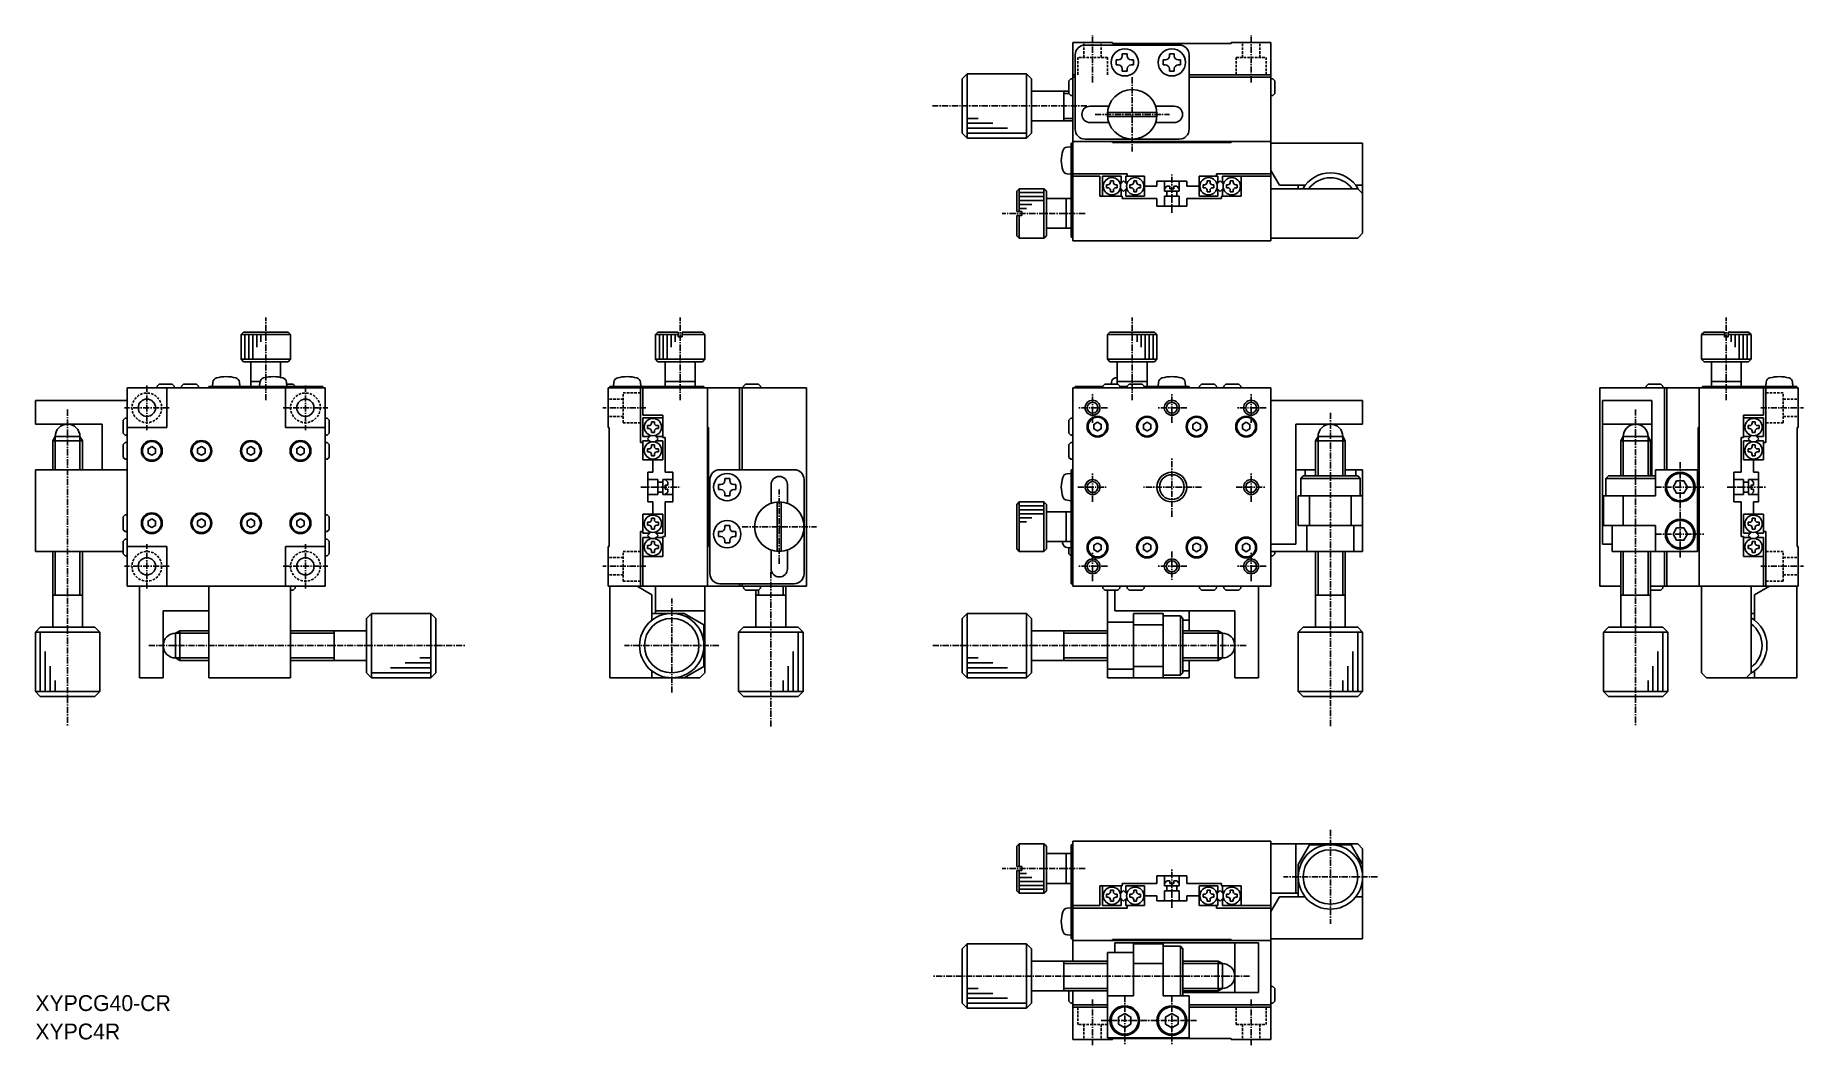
# Model space of a CAD drawing. Extents: x 1730 to 2087, y -3 to 201.
import ezdxf

# ---------------------------------------------------------------- set-up
doc = ezdxf.new("R2010")
doc.units = 0
doc.linetypes.add('CENTER', pattern=[2, 1.25, -0.25, 0.25, -0.25])
doc.linetypes.add('DASHED', pattern=[0.75, 0.5, -0.25])
doc.layers.get('0').update_dxf_attribs({"linetype": 'CONTINUOUS'})
doc.layers.add('CENTER', color=1, linetype='CENTER')

msp = doc.modelspace()

# ---------------------------------------------------------------- texts
at = {"color": 7, "linetype": 'CONTINUOUS'}
for s, p in [('XYPCG40-CR', (1729.99, 4.38)), ('XYPC4R', (1729.99, -1.35))]:
    msp.add_text(s, height=3.2, dxfattribs=at).set_placement(p)

# ---------------------------------------------------------------- linework, layer by layer
at = {"color": 7, "linetype": 'CONTINUOUS'}
for p, q in [((1939.31, 199.88), (1947.31, 199.88)), ((1939.31, 179.88), (1939.31, 199.88)), ((1947.31, 199.88), (1947.31, 199.68)), ((1971.31, 199.88), (1971.31, 199.68)), ((1971.31, 199.88), (1979.31, 199.88)), ((1979.31, 199.88), (1979.31, 179.88)), ((1939.81, 197.38), (1939.81, 182.38)), ((1960.81, 199.38), (1941.81, 199.38)), ((1971.31, 199.68), (1947.31, 199.68)), ((1948.06, 196.38), (1948.51, 196.38)), ((1948.06, 195.38), (1948.06, 196.38)), ((1949.31, 197.63), (1950.31, 197.63)), ((1949.31, 197.63), (1949.31, 197.18)), ((1950.31, 197.63), (1950.31, 197.18)), ((1951.56, 196.38), (1951.11, 196.38)), ((1951.56, 196.38), (1951.56, 195.38)), ((1957.56, 196.38), (1958.01, 196.38)), ((1957.56, 195.38), (1957.56, 196.38)), ((1958.81, 197.63), (1958.81, 197.18)), ((1958.81, 197.63), (1959.81, 197.63)), ((1959.81, 197.63), (1959.81, 197.18)), ((1961.06, 196.38), (1960.61, 196.38)), ((1961.06, 196.38), (1961.06, 195.38)), ((1962.81, 182.38), (1962.81, 197.38)), ((1917.01, 192.58), (1918.01, 193.58)), ((1918.01, 193.58), (1930.01, 193.58)), ((1931.01, 192.58), (1930.01, 193.58)), ((1939.31, 193.38), (1939.81, 193.38)), ((1939.31, 192.88), (1939.81, 192.88)), ((1948.06, 195.38), (1948.51, 195.38)), ((1949.31, 194.13), (1949.31, 194.58)), ((1950.31, 194.13), (1949.31, 194.13)), ((1950.31, 194.13), (1950.31, 194.58)), ((1951.56, 195.38), (1951.11, 195.38)), ((1957.56, 195.38), (1958.01, 195.38)), ((1958.81, 194.13), (1958.81, 194.58)), ((1959.81, 194.13), (1958.81, 194.13)), ((1959.81, 194.13), (1959.81, 194.58)), ((1961.06, 195.38), (1960.61, 195.38)), ((1962.81, 193.38), (1979.31, 193.38)), ((1962.81, 192.88), (1979.31, 192.88)), ((1917.01, 192.58), (1917.01, 181.58)), ((1931.01, 181.58), (1931.01, 192.58)), ((1938.51, 190.08), (1931.01, 190.08)), ((1937.51, 190.08), (1937.51, 184.08)), ((1942.81, 187.03), (1946.59, 187.03)), ((1946.31, 185.78), (1956.3, 185.78)), ((1956.03, 187.03), (1959.81, 187.03)), ((1939.31, 184.08), (1931.01, 184.08)), ((1942.81, 183.73), (1946.59, 183.73)), ((1946.35, 184.98), (1956.31, 184.98)), ((1956.03, 183.73), (1959.81, 183.73)), ((1917.01, 181.58), (1918.01, 180.58)), ((1918.01, 180.58), (1930.01, 180.58)), ((1931.01, 181.58), (1930.01, 180.58)), ((1938.17, 178.75), (1939.01, 178.83)), ((1939.01, 160.58), (1939.01, 179.58)), ((1939.01, 179.58), (1939.31, 179.58)), ((1939.31, 179.88), (1939.31, 159.88)), ((1947.31, 179.88), (1939.31, 179.88)), ((1979.31, 179.88), (1939.31, 179.88)), ((1941.81, 180.38), (1960.81, 180.38)), ((1947.31, 179.68), (1947.31, 179.88)), ((1971.31, 179.68), (1947.31, 179.68)), ((1979.31, 179.88), (1971.31, 179.88)), ((1971.31, 179.68), (1971.31, 179.88)), ((1979.31, 179.88), (1979.31, 159.88)), ((1979.31, 179.58), (1997.81, 179.58)), ((1997.81, 161.38), (1997.81, 179.58)), ((1939.01, 173.33), (1938.17, 173.4)), ((1939.31, 173.38), (1950.31, 173.38)), ((1939.31, 172.88), (1944.81, 172.88)), ((1944.81, 172.88), (1944.81, 168.88)), ((1945.31, 172.88), (1945.31, 168.88)), ((1945.31, 172.88), (1949.11, 172.88)), ((1946.91, 171.98), (1946.91, 171.68)), ((1946.91, 171.98), (1947.51, 171.98)), ((1947.51, 171.98), (1947.51, 171.68)), ((1948.92, 171.29), (1949.56, 171.94)), ((1949.11, 172.88), (1949.11, 171.49)), ((1950.21, 171.29), (1949.56, 171.94)), ((1950.01, 172.88), (1953.81, 172.88)), ((1950.01, 172.88), (1950.01, 171.49)), ((1950.31, 172.88), (1950.31, 173.38)), ((1951.61, 171.98), (1952.21, 171.98)), ((1951.61, 171.98), (1951.61, 171.68)), ((1952.21, 171.98), (1952.21, 171.68)), ((1953.81, 168.88), (1953.81, 172.88)), ((1956.31, 171.88), (1962.31, 171.88)), ((1956.31, 171.88), (1956.31, 170.88)), ((1957.81, 169.88), (1957.81, 171.88)), ((1960.81, 171.88), (1960.81, 169.88)), ((1962.31, 171.88), (1962.31, 170.88)), ((1964.81, 168.88), (1964.81, 172.88)), ((1968.61, 172.88), (1964.81, 172.88)), ((1966.41, 171.98), (1966.41, 171.68)), ((1966.41, 171.98), (1967.01, 171.98)), ((1967.01, 171.98), (1967.01, 171.68)), ((1979.31, 173.38), (1968.31, 173.38)), ((1968.31, 172.88), (1968.31, 173.38)), ((1968.42, 171.29), (1969.06, 171.94)), ((1968.61, 172.88), (1968.61, 171.49)), ((1969.71, 171.29), (1969.06, 171.94)), ((1969.51, 172.88), (1979.31, 172.88)), ((1969.51, 172.88), (1969.51, 171.49)), ((1971.11, 171.98), (1971.11, 171.68)), ((1971.11, 171.98), (1971.71, 171.98)), ((1971.71, 171.98), (1971.71, 171.68)), ((1973.31, 168.88), (1973.31, 172.88)), ((1981.05, 171.08), (1979.31, 174.08)), ((1928.51, 170.38), (1928.01, 169.88)), ((1928.01, 169.88), (1928.01, 165.78)), ((1933.51, 170.38), (1928.51, 170.38)), ((1934.01, 169.88), (1933.51, 170.38)), ((1934.01, 160.88), (1934.01, 169.88)), ((1939.01, 168.38), (1934.01, 168.38)), ((1938.01, 162.38), (1938.01, 168.38)), ((1944.81, 168.88), (1949.31, 168.88)), ((1946.11, 171.18), (1946.11, 170.58)), ((1946.11, 171.18), (1946.41, 171.18)), ((1946.11, 170.58), (1946.41, 170.58)), ((1946.91, 169.78), (1946.91, 170.08)), ((1947.51, 169.78), (1946.91, 169.78)), ((1947.51, 169.78), (1947.51, 170.08)), ((1948.31, 171.18), (1948.01, 171.18)), ((1948.31, 170.58), (1948.01, 170.58)), ((1948.31, 171.18), (1948.31, 170.58)), ((1949.56, 169.82), (1948.92, 170.47)), ((1949.11, 168.88), (1949.11, 170.27)), ((1949.31, 168.88), (1949.31, 168.38)), ((1949.31, 168.38), (1956.31, 168.38)), ((1949.56, 169.82), (1950.21, 170.47)), ((1950.01, 168.88), (1950.01, 170.27)), ((1953.81, 168.88), (1950.01, 168.88)), ((1950.81, 171.18), (1950.81, 170.58)), ((1950.81, 171.18), (1951.11, 171.18)), ((1950.81, 170.58), (1951.11, 170.58)), ((1951.61, 169.78), (1951.61, 170.08)), ((1952.21, 169.78), (1951.61, 169.78)), ((1952.21, 169.78), (1952.21, 170.08)), ((1953.01, 171.18), (1952.71, 171.18)), ((1953.01, 170.58), (1952.71, 170.58)), ((1953.01, 171.18), (1953.01, 170.58)), ((1953.81, 170.88), (1956.31, 170.88)), ((1956.31, 168.38), (1956.31, 166.88)), ((1958.31, 170.88), (1957.81, 170.38)), ((1960.81, 169.88), (1957.81, 169.88)), ((1957.81, 166.88), (1957.81, 168.88)), ((1960.81, 168.88), (1957.81, 168.88)), ((1958.31, 170.88), (1958.91, 170.88)), ((1958.31, 169.88), (1958.31, 168.88)), ((1958.91, 170.88), (1958.91, 170.38)), ((1958.91, 170.38), (1959.71, 170.38)), ((1959.71, 170.88), (1960.31, 170.88)), ((1959.71, 170.88), (1959.71, 170.38)), ((1960.31, 170.88), (1960.81, 170.38)), ((1960.31, 168.88), (1960.31, 169.88)), ((1960.81, 168.88), (1960.81, 166.88)), ((1964.81, 170.88), (1962.31, 170.88)), ((1962.31, 168.38), (1969.31, 168.38)), ((1962.31, 166.88), (1962.31, 168.38)), ((1968.61, 168.88), (1964.81, 168.88)), ((1965.61, 171.18), (1965.61, 170.58)), ((1965.61, 171.18), (1965.91, 171.18)), ((1965.61, 170.58), (1965.91, 170.58)), ((1966.41, 169.78), (1966.41, 170.08)), ((1967.01, 169.78), (1966.41, 169.78)), ((1967.01, 169.78), (1967.01, 170.08)), ((1967.81, 171.18), (1967.51, 171.18)), ((1967.81, 170.58), (1967.51, 170.58)), ((1967.81, 171.18), (1967.81, 170.58)), ((1969.06, 169.82), (1968.42, 170.47)), ((1968.61, 168.88), (1968.61, 170.27)), ((1969.06, 169.82), (1969.71, 170.47)), ((1969.31, 168.88), (1973.31, 168.88)), ((1969.31, 168.38), (1969.31, 168.88)), ((1969.51, 168.88), (1969.51, 170.27)), ((1970.31, 171.18), (1970.31, 170.58)), ((1970.31, 171.18), (1970.61, 171.18)), ((1970.31, 170.58), (1970.61, 170.58)), ((1971.11, 169.78), (1971.11, 170.08)), ((1971.71, 169.78), (1971.11, 169.78)), ((1971.71, 169.78), (1971.71, 170.08)), ((1972.51, 171.18), (1972.21, 171.18)), ((1972.51, 170.58), (1972.21, 170.58)), ((1972.51, 171.18), (1972.51, 170.58)), ((1979.31, 170.38), (1996.81, 170.38)), ((1986.19, 171.08), (1981.05, 171.08)), ((1984.81, 170.38), (1984.81, 171.08)), ((1997.81, 171.08), (1996.44, 171.08)), ((1997.81, 169.38), (1996.81, 170.38)), ((1929.01, 165.78), (1928.01, 165.78)), ((1928.01, 164.98), (1928.01, 160.88)), ((1929.01, 164.98), (1928.01, 164.98)), ((1929.01, 165.78), (1929.01, 164.98)), ((1956.31, 166.88), (1962.31, 166.88)), ((1928.01, 160.88), (1928.51, 160.38)), ((1933.51, 160.38), (1934.01, 160.88)), ((1939.01, 162.38), (1934.01, 162.38)), ((1939.31, 160.58), (1939.01, 160.58)), ((1996.81, 160.38), (1997.81, 161.38)), ((1933.51, 160.38), (1928.51, 160.38)), ((1939.31, 159.88), (1979.31, 159.88)), ((1979.31, 160.38), (1996.81, 160.38)), ((1771.49, 140.95), (1771.99, 141.45)), ((1771.49, 135.95), (1771.49, 140.95)), ((1780.99, 141.45), (1771.99, 141.45)), ((1780.99, 141.45), (1781.49, 140.95)), ((1781.49, 140.95), (1781.49, 135.95)), ((1855.1, 140.95), (1855.6, 141.45)), ((1855.1, 135.95), (1855.1, 140.95)), ((1855.6, 141.45), (1859.7, 141.45)), ((1859.7, 140.45), (1859.7, 141.45)), ((1860.5, 140.45), (1859.7, 140.45)), ((1860.5, 140.45), (1860.5, 141.45)), ((1860.5, 141.45), (1864.6, 141.45)), ((1864.6, 141.45), (1865.1, 140.95)), ((1865.1, 135.95), (1865.1, 140.95)), ((1946.81, 141.45), (1946.31, 140.95)), ((1946.31, 140.95), (1946.31, 135.95)), ((1946.81, 141.45), (1955.81, 141.45)), ((1956.31, 140.95), (1955.81, 141.45)), ((1956.31, 135.95), (1956.31, 140.95)), ((2066.69, 141.45), (2066.19, 140.95)), ((2066.19, 135.95), (2066.19, 140.95)), ((2070.79, 141.45), (2066.69, 141.45)), ((2070.79, 140.45), (2070.79, 141.45)), ((2071.59, 140.45), (2070.79, 140.45)), ((2071.59, 140.45), (2071.59, 141.45)), ((2075.69, 141.45), (2071.59, 141.45)), ((2076.19, 140.95), (2075.69, 141.45)), ((2076.19, 135.95), (2076.19, 140.95)), ((1771.99, 135.45), (1771.49, 135.95)), ((1781.49, 135.95), (1780.99, 135.45)), ((1855.6, 135.45), (1855.1, 135.95)), ((1865.1, 135.95), (1864.6, 135.45)), ((1946.31, 135.95), (1946.81, 135.45)), ((1955.81, 135.45), (1956.31, 135.95)), ((2066.19, 135.95), (2066.69, 135.45)), ((2075.69, 135.45), (2076.19, 135.95)), ((1780.99, 135.45), (1771.99, 135.45)), ((1773.49, 135.45), (1773.49, 130.45)), ((1779.49, 135.45), (1779.49, 132.29)), ((1864.6, 135.45), (1855.6, 135.45)), ((1857.1, 130.45), (1857.1, 135.45)), ((1863.1, 130.45), (1863.1, 135.45)), ((1946.81, 135.45), (1955.81, 135.45)), ((1948.31, 135.45), (1948.31, 130.95)), ((1954.31, 135.45), (1954.31, 130.45)), ((2066.69, 135.45), (2075.69, 135.45)), ((2068.19, 130.45), (2068.19, 135.45)), ((2074.19, 130.45), (2074.19, 135.45)), ((1748.49, 130.15), (1788.49, 130.15)), ((1748.49, 130.15), (1748.49, 90.15)), ((1756.49, 130.15), (1756.49, 122.15)), ((1764.99, 130.45), (1764.99, 130.15)), ((1787.99, 130.45), (1764.99, 130.45)), ((1765.74, 130.45), (1765.82, 131.3)), ((1771.17, 131.3), (1771.24, 130.45)), ((1775.34, 131.45), (1773.49, 131.45)), ((1775.24, 130.45), (1775.32, 131.3)), ((1780.49, 130.15), (1780.49, 122.15)), ((1780.67, 131.3), (1780.74, 130.45)), ((1787.99, 130.15), (1787.99, 130.45)), ((1788.49, 90.15), (1788.49, 130.15)), ((1845.6, 122.15), (1845.6, 130.15)), ((1845.6, 130.15), (1865.6, 130.15)), ((1845.9, 130.45), (1845.9, 130.15)), ((1864.9, 130.45), (1845.9, 130.45)), ((1846.73, 131.3), (1846.65, 130.45)), ((1852.15, 130.45), (1852.08, 131.3)), ((1852.1, 130.15), (1852.1, 119.15)), ((1852.6, 130.15), (1852.6, 124.65)), ((1863.1, 131.45), (1857.1, 131.45)), ((1864.9, 130.15), (1864.9, 130.45)), ((1865.6, 122.15), (1865.6, 130.15)), ((1865.6, 130.15), (1885.6, 130.15)), ((1865.6, 130.15), (1865.6, 90.15)), ((1872.1, 113.65), (1872.1, 130.15)), ((1872.6, 113.65), (1872.6, 130.15)), ((1885.6, 130.15), (1885.6, 90.15)), ((1979.31, 130.15), (1939.31, 130.15)), ((1939.31, 90.15), (1939.31, 130.15)), ((1939.81, 130.15), (1939.81, 130.45)), ((1939.81, 130.45), (1945.41, 130.45)), ((1947.11, 130.95), (1947.14, 131.3)), ((1948.31, 131.45), (1954.31, 131.45)), ((1948.81, 130.45), (1950.31, 130.45)), ((1953.71, 130.45), (1962.81, 130.45)), ((1956.64, 131.3), (1956.56, 130.45)), ((1962.06, 130.45), (1961.99, 131.3)), ((1962.81, 130.45), (1962.81, 130.15)), ((1979.31, 130.15), (1979.31, 90.15)), ((2045.69, 130.15), (2045.69, 90.15)), ((2065.69, 130.15), (2045.69, 130.15)), ((2058.69, 113.65), (2058.69, 130.15)), ((2059.19, 113.65), (2059.19, 130.15)), ((2065.69, 122.15), (2065.69, 130.15)), ((2085.69, 130.15), (2065.69, 130.15)), ((2065.69, 130.15), (2065.69, 90.15)), ((2066.39, 130.15), (2066.39, 130.45)), ((2066.39, 130.45), (2085.39, 130.45)), ((2068.19, 131.45), (2074.19, 131.45)), ((2078.69, 130.15), (2078.69, 124.65)), ((2079.14, 130.45), (2079.22, 131.3)), ((2079.19, 130.15), (2079.19, 119.15)), ((2084.57, 131.3), (2084.64, 130.45)), ((2085.39, 130.45), (2085.39, 130.15)), ((2085.69, 122.15), (2085.69, 130.15)), ((1729.99, 122.85), (1729.99, 127.65)), ((1729.99, 127.65), (1748.49, 127.65)), ((1997.81, 127.65), (1979.31, 127.65)), ((1997.81, 122.85), (1997.81, 127.65)), ((2056.19, 127.65), (2046.19, 127.65)), ((2046.19, 127.65), (2046.19, 98.65)), ((2056.19, 112.4), (2056.19, 127.65)), ((1743.49, 122.85), (1729.99, 122.85)), ((1743.49, 113.65), (1743.49, 122.85)), ((1748.49, 122.15), (1756.49, 122.15)), ((1788.49, 122.15), (1780.49, 122.15)), ((1845.8, 122.15), (1845.6, 122.15)), ((1845.8, 98.15), (1845.8, 122.15)), ((1852.6, 124.65), (1856.6, 124.65)), ((1852.6, 124.15), (1852.6, 120.35)), ((1852.6, 124.15), (1856.6, 124.15)), ((1853.5, 122.55), (1853.5, 121.95)), ((1853.5, 122.55), (1853.8, 122.55)), ((1853.5, 121.95), (1853.8, 121.95)), ((1854.3, 123.35), (1854.3, 123.05)), ((1854.3, 123.35), (1854.9, 123.35)), ((1854.3, 121.15), (1854.3, 121.45)), ((1854.9, 123.35), (1854.9, 123.05)), ((1854.9, 121.15), (1854.9, 121.45)), ((1855.7, 122.55), (1855.4, 122.55)), ((1855.7, 121.95), (1855.4, 121.95)), ((1855.7, 121.95), (1855.7, 122.55)), ((1856.6, 124.65), (1856.6, 120.15)), ((1865.6, 122.15), (1865.8, 122.15)), ((1865.8, 122.15), (1865.8, 98.15)), ((1984.31, 98.65), (1984.31, 122.85)), ((1984.31, 122.85), (1997.81, 122.85)), ((2056.19, 122.85), (2046.19, 122.85)), ((2065.69, 122.15), (2065.49, 122.15)), ((2065.49, 122.15), (2065.49, 98.15)), ((2074.69, 124.65), (2074.69, 120.15)), ((2078.69, 124.65), (2074.69, 124.65)), ((2078.69, 124.15), (2074.69, 124.15)), ((2075.59, 122.55), (2075.89, 122.55)), ((2075.59, 121.95), (2075.59, 122.55)), ((2075.59, 121.95), (2075.89, 121.95)), ((2076.39, 123.35), (2076.39, 123.05)), ((2076.99, 123.35), (2076.39, 123.35)), ((2076.39, 121.15), (2076.39, 121.45)), ((2076.99, 123.35), (2076.99, 123.05)), ((2076.99, 121.15), (2076.99, 121.45)), ((2077.79, 122.55), (2077.49, 122.55)), ((2077.79, 121.95), (2077.49, 121.95)), ((2077.79, 122.55), (2077.79, 121.95)), ((2078.69, 124.15), (2078.69, 120.35)), ((2085.49, 122.15), (2085.69, 122.15)), ((2085.49, 98.15), (2085.49, 122.15)), ((1733.49, 119.49), (1733.99, 120.35)), ((1733.49, 119.49), (1739.49, 119.49)), ((1733.49, 119.49), (1733.49, 113.65)), ((1733.99, 120.35), (1738.99, 120.35)), ((1739.49, 119.49), (1738.99, 120.35)), ((1739.49, 119.49), (1739.49, 113.65)), ((1852.6, 119.15), (1852.1, 119.15)), ((1852.6, 120.35), (1853.99, 120.35)), ((1852.6, 119.45), (1853.99, 119.45)), ((1852.6, 119.45), (1852.6, 115.65)), ((1853.5, 117.85), (1853.8, 117.85)), ((1853.5, 117.85), (1853.5, 117.25)), ((1854.19, 120.55), (1853.54, 119.9)), ((1854.19, 119.26), (1853.54, 119.9)), ((1854.3, 121.15), (1854.9, 121.15)), ((1854.3, 118.65), (1854.3, 118.35)), ((1854.3, 118.65), (1854.9, 118.65)), ((1854.9, 118.65), (1854.9, 118.35)), ((1855.67, 119.9), (1855.02, 120.55)), ((1855.67, 119.9), (1855.02, 119.26)), ((1856.6, 120.35), (1855.22, 120.35)), ((1856.6, 119.45), (1855.22, 119.45)), ((1855.7, 117.85), (1855.4, 117.85)), ((1855.7, 117.25), (1855.7, 117.85)), ((1856.6, 120.15), (1857.1, 120.15)), ((1856.6, 115.65), (1856.6, 119.45)), ((1857.1, 120.15), (1857.1, 113.15)), ((1988.31, 119.49), (1988.81, 120.35)), ((1988.31, 119.49), (1988.31, 112.4)), ((1994.31, 119.49), (1988.31, 119.49)), ((1993.81, 120.35), (1988.81, 120.35)), ((1994.31, 119.49), (1993.81, 120.35)), ((1994.31, 119.49), (1994.31, 112.4)), ((2049.89, 119.49), (2050.39, 120.35)), ((2055.89, 119.49), (2049.89, 119.49)), ((2049.89, 119.49), (2049.89, 112.4)), ((2055.39, 120.35), (2050.39, 120.35)), ((2055.89, 119.49), (2055.39, 120.35)), ((2055.89, 119.49), (2055.89, 112.4)), ((2074.69, 120.15), (2074.19, 120.15)), ((2074.19, 120.15), (2074.19, 113.15)), ((2074.69, 120.35), (2076.08, 120.35)), ((2074.69, 119.45), (2076.08, 119.45)), ((2074.69, 115.65), (2074.69, 119.45)), ((2075.59, 117.85), (2075.89, 117.85)), ((2075.59, 117.25), (2075.59, 117.85)), ((2075.63, 119.9), (2076.28, 120.55)), ((2075.63, 119.9), (2076.28, 119.26)), ((2076.99, 121.15), (2076.39, 121.15)), ((2076.39, 118.65), (2076.39, 118.35)), ((2076.99, 118.65), (2076.39, 118.65)), ((2076.99, 118.65), (2076.99, 118.35)), ((2077.11, 120.55), (2077.75, 119.9)), ((2077.11, 119.26), (2077.75, 119.9)), ((2078.69, 120.35), (2077.3, 120.35)), ((2078.69, 119.45), (2077.3, 119.45)), ((2077.79, 117.85), (2077.49, 117.85)), ((2077.79, 117.85), (2077.79, 117.25)), ((2078.69, 119.45), (2078.69, 115.65)), ((2078.69, 119.15), (2079.19, 119.15)), ((1856.6, 115.65), (1852.6, 115.65)), ((1853.5, 117.25), (1853.8, 117.25)), ((1854.3, 116.45), (1854.3, 116.75)), ((1854.3, 116.45), (1854.9, 116.45)), ((1854.6, 115.65), (1854.6, 113.15)), ((1854.9, 116.45), (1854.9, 116.75)), ((1855.7, 117.25), (1855.4, 117.25)), ((2074.69, 115.65), (2078.69, 115.65)), ((2075.59, 117.25), (2075.89, 117.25)), ((2076.39, 116.45), (2076.39, 116.75)), ((2076.99, 116.45), (2076.39, 116.45)), ((2076.69, 115.65), (2076.69, 113.15)), ((2076.99, 116.45), (2076.99, 116.75)), ((2077.79, 117.25), (2077.49, 117.25)), ((1729.99, 97.15), (1729.99, 113.65)), ((1853.6, 113.15), (1854.6, 113.15)), ((1853.6, 113.15), (1853.6, 107.15)), ((1853.6, 111.65), (1855.6, 111.65)), ((1855.6, 108.65), (1855.6, 111.65)), ((1856.6, 111.15), (1855.6, 111.15)), ((1856.6, 108.65), (1856.6, 111.65)), ((1856.6, 111.65), (1858.6, 111.65)), ((1857.1, 113.15), (1858.6, 113.15)), ((1857.6, 111.15), (1857.1, 111.65)), ((1857.6, 111.15), (1857.6, 110.55)), ((1858.6, 113.15), (1858.6, 107.15)), ((1866.1, 111.65), (1866.1, 92.65)), ((1867.85, 110.65), (1868.3, 110.65)), ((1867.85, 109.65), (1867.85, 110.65)), ((1883.1, 113.65), (1868.1, 113.65)), ((1869.1, 111.9), (1869.1, 111.45)), ((1869.1, 111.9), (1870.1, 111.9)), ((1870.1, 111.9), (1870.1, 111.45)), ((1871.35, 110.65), (1870.9, 110.65)), ((1871.35, 110.65), (1871.35, 109.65)), ((1878.45, 106.87), (1878.45, 110.65)), ((1881.75, 106.87), (1881.75, 110.65)), ((1885.1, 92.65), (1885.1, 111.65)), ((1939.01, 112.9), (1938.17, 112.83)), ((1939.01, 90.65), (1939.01, 113.65)), ((1939.01, 113.65), (1939.31, 113.65)), ((1985.81, 112.4), (1985.31, 111.9)), ((1985.31, 111.9), (1985.31, 108.4)), ((1985.81, 112.4), (1996.81, 112.4)), ((1986.19, 113.65), (1986.19, 112.4)), ((1996.44, 113.65), (1996.44, 112.4)), ((1996.81, 112.4), (1997.31, 111.9)), ((1997.31, 111.9), (1997.31, 108.4)), ((1997.81, 97.15), (1997.81, 113.65)), ((2047.39, 112.4), (2046.89, 111.9)), ((2046.89, 111.9), (2046.89, 108.4)), ((2047.39, 112.4), (2056.89, 112.4)), ((2056.89, 108.4), (2056.89, 113.65)), ((2056.89, 113.65), (2065.39, 113.65)), ((2065.39, 113.65), (2065.39, 97.15)), ((2074.19, 113.15), (2072.69, 113.15)), ((2072.69, 113.15), (2072.69, 107.15)), ((2072.69, 111.65), (2074.69, 111.65)), ((2074.69, 108.65), (2074.69, 111.65)), ((2075.69, 111.15), (2074.69, 111.15)), ((2075.69, 108.65), (2075.69, 111.65)), ((2075.69, 111.65), (2077.69, 111.65)), ((2076.69, 111.15), (2076.19, 111.65)), ((2077.69, 113.15), (2076.69, 113.15)), ((2076.69, 111.15), (2076.69, 110.55)), ((2077.69, 113.15), (2077.69, 107.15)), ((1855.6, 108.65), (1853.6, 108.65)), ((1853.6, 107.15), (1854.6, 107.15)), ((1854.6, 104.65), (1854.6, 107.15)), ((1855.6, 109.15), (1856.6, 109.15)), ((1858.6, 108.65), (1856.6, 108.65)), ((1857.6, 110.55), (1857.1, 110.55)), ((1857.1, 110.55), (1857.1, 109.75)), ((1857.6, 109.75), (1857.1, 109.75)), ((1857.6, 109.15), (1857.1, 108.65)), ((1858.6, 107.15), (1857.1, 107.15)), ((1857.1, 107.15), (1857.1, 100.15)), ((1857.6, 109.75), (1857.6, 109.15)), ((1867.85, 109.65), (1868.3, 109.65)), ((1869.1, 108.4), (1869.1, 108.85)), ((1870.1, 108.4), (1869.1, 108.4)), ((1870.1, 108.4), (1870.1, 108.85)), ((1871.35, 109.65), (1870.9, 109.65)), ((1879.7, 97.15), (1879.7, 107.14)), ((1880.5, 97.19), (1880.5, 107.15)), ((1928.51, 107.15), (1928.01, 106.65)), ((1933.51, 107.15), (1928.51, 107.15)), ((1934.01, 106.65), (1933.51, 107.15)), ((1938.17, 107.48), (1939.01, 107.4)), ((1997.81, 108.4), (1984.81, 108.4)), ((1984.81, 108.4), (1984.81, 102.4)), ((1987.11, 102.4), (1987.11, 108.4)), ((1995.52, 102.4), (1995.52, 108.4)), ((2046.39, 108.4), (2046.39, 102.4)), ((2056.89, 108.4), (2046.39, 108.4)), ((2050.39, 108.4), (2050.39, 102.4)), ((2074.69, 108.65), (2072.69, 108.65)), ((2072.69, 107.15), (2074.19, 107.15)), ((2074.19, 107.15), (2074.19, 100.15)), ((2074.69, 109.15), (2075.69, 109.15)), ((2077.69, 108.65), (2075.69, 108.65)), ((2076.69, 110.55), (2076.19, 110.55)), ((2076.19, 110.55), (2076.19, 109.75)), ((2076.69, 109.75), (2076.19, 109.75)), ((2076.69, 109.15), (2076.19, 108.65)), ((2076.69, 109.75), (2076.69, 109.15)), ((2077.69, 107.15), (2076.69, 107.15)), ((2076.69, 104.65), (2076.69, 107.15)), ((1852.6, 100.85), (1852.6, 104.65)), ((1856.6, 104.65), (1852.6, 104.65)), ((1854.3, 103.85), (1854.3, 103.55)), ((1854.3, 103.85), (1854.9, 103.85)), ((1854.9, 103.85), (1854.9, 103.55)), ((1856.6, 100.85), (1856.6, 104.65)), ((1928.01, 97.65), (1928.01, 106.65)), ((1934.01, 97.65), (1934.01, 106.65)), ((1934.01, 105.15), (1939.01, 105.15)), ((1938.01, 99.15), (1938.01, 105.15)), ((2074.69, 100.85), (2074.69, 104.65)), ((2074.69, 104.65), (2078.69, 104.65)), ((2076.39, 103.85), (2076.39, 103.55)), ((2076.99, 103.85), (2076.39, 103.85)), ((2076.99, 103.85), (2076.99, 103.55)), ((2078.69, 100.85), (2078.69, 104.65)), ((1852.6, 101.15), (1852.1, 101.15)), ((1852.1, 90.15), (1852.1, 101.15)), ((1852.6, 100.85), (1853.99, 100.85)), ((1852.6, 99.95), (1853.99, 99.95)), ((1852.6, 99.95), (1852.6, 90.15)), ((1853.5, 103.05), (1853.5, 102.45)), ((1853.5, 103.05), (1853.8, 103.05)), ((1853.5, 102.45), (1853.8, 102.45)), ((1854.19, 101.05), (1853.54, 100.4)), ((1854.19, 99.76), (1853.54, 100.4)), ((1854.3, 101.65), (1854.3, 101.95)), ((1854.3, 101.65), (1854.9, 101.65)), ((1854.9, 101.65), (1854.9, 101.95)), ((1855.67, 100.4), (1855.02, 101.05)), ((1855.67, 100.4), (1855.02, 99.76)), ((1856.6, 100.85), (1855.22, 100.85)), ((1856.6, 99.95), (1855.22, 99.95)), ((1855.7, 103.05), (1855.4, 103.05)), ((1855.7, 102.45), (1855.4, 102.45)), ((1855.7, 102.45), (1855.7, 103.05)), ((1857.1, 100.15), (1856.6, 100.15)), ((1856.6, 100.15), (1856.6, 96.15)), ((1867.85, 100.15), (1867.85, 101.15)), ((1867.85, 101.15), (1868.3, 101.15)), ((1867.85, 100.15), (1868.3, 100.15)), ((1869.1, 102.4), (1869.1, 101.95)), ((1869.1, 102.4), (1870.1, 102.4)), ((1870.1, 102.4), (1870.1, 101.95)), ((1871.35, 101.15), (1870.9, 101.15)), ((1871.35, 100.15), (1870.9, 100.15)), ((1871.35, 101.15), (1871.35, 100.15)), ((1984.81, 102.4), (1997.81, 102.4)), ((1986.56, 102.4), (1986.56, 97.15)), ((1996.06, 97.15), (1996.06, 102.4)), ((2046.39, 102.4), (2056.89, 102.4)), ((2048.14, 102.4), (2048.14, 97.15)), ((2056.89, 102.4), (2056.89, 97.15)), ((2074.19, 100.15), (2074.69, 100.15)), ((2074.69, 100.85), (2076.08, 100.85)), ((2074.69, 100.15), (2074.69, 96.15)), ((2074.69, 99.95), (2076.08, 99.95)), ((2075.59, 103.05), (2075.89, 103.05)), ((2075.59, 102.45), (2075.59, 103.05)), ((2075.59, 102.45), (2075.89, 102.45)), ((2075.63, 100.4), (2076.28, 101.05)), ((2075.63, 100.4), (2076.28, 99.76)), ((2076.39, 101.65), (2076.39, 101.95)), ((2076.99, 101.65), (2076.39, 101.65)), ((2076.99, 101.65), (2076.99, 101.95)), ((2077.11, 101.05), (2077.75, 100.4)), ((2077.11, 99.76), (2077.75, 100.4)), ((2078.69, 100.85), (2077.3, 100.85)), ((2078.69, 99.95), (2077.3, 99.95)), ((2077.79, 103.05), (2077.49, 103.05)), ((2077.79, 102.45), (2077.49, 102.45)), ((2077.79, 103.05), (2077.79, 102.45)), ((2078.69, 101.15), (2079.19, 101.15)), ((2078.69, 99.95), (2078.69, 90.15)), ((2079.19, 90.15), (2079.19, 101.15)), ((1747.69, 97.15), (1729.99, 97.15)), ((1731.74, 97.15), (1741.24, 97.15)), ((1733.49, 97.15), (1733.49, 81.85)), ((1739.49, 97.15), (1739.49, 81.85)), ((1748.49, 98.15), (1756.49, 98.15)), ((1756.49, 90.15), (1756.49, 98.15)), ((1780.49, 90.15), (1780.49, 98.15)), ((1788.49, 98.15), (1780.49, 98.15)), ((1845.8, 98.15), (1845.6, 98.15)), ((1845.6, 90.15), (1845.6, 98.15)), ((1853.5, 98.35), (1853.5, 97.75)), ((1853.5, 98.35), (1853.8, 98.35)), ((1853.5, 97.75), (1853.8, 97.75)), ((1854.3, 99.15), (1854.3, 98.85)), ((1854.3, 99.15), (1854.9, 99.15)), ((1854.3, 96.95), (1854.3, 97.25)), ((1854.3, 96.95), (1854.9, 96.95)), ((1854.9, 99.15), (1854.9, 98.85)), ((1854.9, 96.95), (1854.9, 97.25)), ((1855.7, 98.35), (1855.4, 98.35)), ((1855.7, 97.75), (1855.4, 97.75)), ((1855.7, 97.75), (1855.7, 98.35)), ((1865.6, 98.15), (1865.8, 98.15)), ((1865.6, 90.15), (1865.6, 98.15)), ((1869.1, 98.9), (1869.1, 99.35)), ((1870.1, 98.9), (1869.1, 98.9)), ((1870.1, 98.9), (1870.1, 99.35)), ((1878.45, 93.65), (1878.45, 97.43)), ((1881.75, 93.65), (1881.75, 97.43)), ((1928.01, 97.65), (1928.51, 97.15)), ((1928.51, 97.15), (1933.51, 97.15)), ((1933.51, 97.15), (1934.01, 97.65)), ((1934.01, 99.15), (1939.01, 99.15)), ((1939.01, 97.9), (1938.17, 97.98)), ((1979.31, 98.65), (1984.31, 98.65)), ((1979.31, 97.15), (1997.81, 97.15)), ((1996.06, 97.15), (1986.56, 97.15)), ((1988.31, 97.15), (1988.31, 81.85)), ((1994.31, 97.15), (1994.31, 81.85)), ((2046.19, 98.65), (2048.14, 98.65)), ((2048.14, 97.15), (2057.14, 97.15)), ((2049.89, 97.15), (2049.89, 81.85)), ((2055.89, 97.15), (2055.89, 81.85)), ((2065.39, 97.15), (2056.89, 97.15)), ((2058.69, 90.15), (2058.69, 97.15)), ((2059.19, 90.15), (2059.19, 97.15)), ((2065.69, 98.15), (2065.49, 98.15)), ((2065.69, 90.15), (2065.69, 98.15)), ((2075.59, 98.35), (2075.89, 98.35)), ((2075.59, 97.75), (2075.59, 98.35)), ((2075.59, 97.75), (2075.89, 97.75)), ((2076.39, 99.15), (2076.39, 98.85)), ((2076.99, 99.15), (2076.39, 99.15)), ((2076.39, 96.95), (2076.39, 97.25)), ((2076.99, 96.95), (2076.39, 96.95)), ((2076.99, 99.15), (2076.99, 98.85)), ((2076.99, 96.95), (2076.99, 97.25)), ((2077.79, 98.35), (2077.49, 98.35)), ((2077.79, 97.75), (2077.49, 97.75)), ((2077.79, 98.35), (2077.79, 97.75)), ((2085.49, 98.15), (2085.69, 98.15)), ((2085.69, 90.15), (2085.69, 98.15)), ((1856.6, 96.15), (1852.6, 96.15)), ((2074.69, 96.15), (2078.69, 96.15)), ((1748.49, 90.15), (1788.49, 90.15)), ((1750.99, 71.65), (1750.99, 90.15)), ((1781.49, 90.15), (1781.49, 71.65)), ((1845.6, 90.15), (1865.6, 90.15)), ((1845.9, 90.15), (1845.9, 71.65)), ((1854.4, 88.42), (1851.4, 90.15)), ((1855.1, 90.15), (1855.1, 84.65)), ((1865.1, 90.15), (1865.1, 72.65)), ((1885.6, 90.15), (1865.6, 90.15)), ((1868.1, 90.65), (1883.1, 90.65)), ((1872.1, 90.15), (1872.1, 90.65)), ((1872.6, 90.15), (1872.6, 90.65)), ((1875.4, 89.35), (1875.4, 81.85)), ((1881.4, 90.15), (1881.4, 81.85)), ((1939.31, 90.65), (1939.01, 90.65)), ((1979.31, 90.15), (1939.31, 90.15)), ((1946.31, 89.35), (1946.31, 71.65)), ((1947.81, 89.35), (1947.81, 85.15)), ((1976.81, 71.65), (1976.81, 90.15)), ((2045.69, 90.15), (2049.89, 90.15)), ((2055.89, 90.15), (2065.69, 90.15)), ((2085.69, 90.15), (2065.69, 90.15)), ((2066.19, 90.15), (2066.19, 72.65)), ((2076.19, 90.15), (2076.19, 72.65)), ((2076.89, 88.42), (2079.89, 90.15)), ((2085.39, 90.15), (2085.39, 71.65)), ((1739.49, 88.35), (1733.49, 88.35)), ((1854.4, 83.28), (1854.4, 88.42)), ((1875.4, 88.35), (1881.4, 88.35)), ((1988.31, 88.35), (1994.31, 88.35)), ((2049.89, 88.35), (2055.89, 88.35)), ((2076.89, 83.28), (2076.89, 88.42)), ((1764.99, 85.15), (1755.79, 85.15)), ((1755.79, 85.15), (1755.79, 71.65)), ((1781.49, 73.4), (1781.49, 82.9)), ((1796.79, 83.65), (1797.79, 84.65)), ((1796.79, 72.65), (1796.79, 83.65)), ((1809.79, 84.65), (1797.79, 84.65)), ((1810.79, 83.65), (1809.79, 84.65)), ((1810.79, 83.65), (1810.79, 72.65)), ((1860.93, 84.65), (1854.4, 84.65)), ((1855.1, 85.15), (1865.1, 85.15)), ((1864.9, 82.36), (1860.93, 84.65)), ((1864.9, 73.95), (1864.9, 82.36)), ((1917.01, 83.65), (1918.01, 84.65)), ((1917.01, 83.65), (1917.01, 72.65)), ((1918.01, 84.65), (1930.01, 84.65)), ((1931.01, 83.65), (1930.01, 84.65)), ((1931.01, 72.65), (1931.01, 83.65)), ((1946.31, 73.4), (1946.31, 82.9)), ((1951.56, 82.9), (1946.31, 82.9)), ((1947.81, 85.15), (1972.01, 85.15)), ((1957.56, 84.65), (1951.56, 84.65)), ((1951.56, 84.65), (1951.56, 71.65)), ((1951.56, 82.36), (1957.56, 82.36)), ((1957.56, 71.65), (1957.56, 84.65)), ((1961.06, 84.15), (1957.56, 84.15)), ((1961.56, 83.65), (1961.06, 84.15)), ((1961.56, 83.65), (1961.56, 72.65)), ((1962.81, 83.28), (1961.56, 83.28)), ((1972.01, 85.15), (1972.01, 71.65)), ((2076.19, 84.65), (2076.89, 84.65)), ((1730.99, 81.85), (1729.99, 80.85)), ((1729.99, 68.85), (1729.99, 80.85)), ((1730.99, 81.85), (1741.99, 81.85)), ((1741.99, 81.85), (1742.99, 80.85)), ((1742.99, 68.85), (1742.99, 80.85)), ((1759.16, 81.15), (1758.29, 80.65)), ((1758.29, 75.65), (1758.29, 80.65)), ((1759.16, 81.15), (1764.99, 81.15)), ((1759.16, 75.15), (1759.16, 81.15)), ((1781.49, 81.15), (1796.79, 81.15)), ((1790.29, 81.15), (1790.29, 75.15)), ((1872.9, 81.85), (1871.9, 80.85)), ((1871.9, 68.85), (1871.9, 80.85)), ((1883.9, 81.85), (1872.9, 81.85)), ((1883.9, 81.85), (1884.9, 80.85)), ((1884.9, 68.85), (1884.9, 80.85)), ((1946.31, 81.15), (1931.01, 81.15)), ((1937.51, 81.15), (1937.51, 75.15)), ((1968.65, 81.15), (1961.56, 81.15)), ((1968.65, 81.15), (1969.51, 80.65)), ((1968.65, 75.15), (1968.65, 81.15)), ((1969.51, 75.65), (1969.51, 80.65)), ((1985.81, 81.85), (1984.81, 80.85)), ((1984.81, 68.85), (1984.81, 80.85)), ((1996.81, 81.85), (1985.81, 81.85)), ((1996.81, 81.85), (1997.81, 80.85)), ((1997.81, 68.85), (1997.81, 80.85)), ((2047.39, 81.85), (2046.39, 80.85)), ((2046.39, 68.85), (2046.39, 80.85)), ((2058.39, 81.85), (2047.39, 81.85)), ((2058.39, 81.85), (2059.39, 80.85)), ((2059.39, 68.85), (2059.39, 80.85)), ((1759.16, 75.15), (1758.29, 75.65)), ((1759.16, 75.15), (1764.99, 75.15)), ((1781.49, 75.15), (1796.79, 75.15)), ((1946.31, 75.15), (1931.01, 75.15)), ((1968.65, 75.15), (1961.56, 75.15)), ((1968.65, 75.15), (1969.51, 75.65)), ((1755.79, 71.65), (1750.99, 71.65)), ((1781.49, 71.65), (1764.99, 71.65)), ((1796.79, 72.65), (1797.79, 71.65)), ((1809.79, 71.65), (1797.79, 71.65)), ((1810.79, 72.65), (1809.79, 71.65)), ((1864.1, 71.65), (1845.9, 71.65)), ((1854.4, 71.65), (1854.4, 73.03)), ((1864.9, 73.95), (1860.93, 71.65)), ((1865.1, 72.65), (1864.1, 71.65)), ((1917.01, 72.65), (1918.01, 71.65)), ((1918.01, 71.65), (1930.01, 71.65)), ((1931.01, 72.65), (1930.01, 71.65)), ((1946.31, 73.4), (1951.56, 73.4)), ((1946.31, 71.65), (1962.81, 71.65)), ((1951.56, 73.95), (1957.56, 73.95)), ((1961.06, 72.15), (1957.56, 72.15)), ((1961.56, 72.65), (1961.06, 72.15)), ((1962.81, 73.03), (1961.56, 73.03)), ((1972.01, 71.65), (1976.81, 71.65)), ((2066.19, 72.65), (2067.19, 71.65)), ((2067.19, 71.65), (2085.39, 71.65)), ((2075.19, 71.65), (2076.19, 72.65)), ((2076.89, 71.65), (2076.89, 73.03)), ((1730.99, 67.85), (1729.99, 68.85)), ((1741.99, 67.85), (1730.99, 67.85)), ((1741.99, 67.85), (1742.99, 68.85)), ((1872.9, 67.85), (1871.9, 68.85)), ((1872.9, 67.85), (1883.9, 67.85)), ((1883.9, 67.85), (1884.9, 68.85)), ((1985.81, 67.85), (1984.81, 68.85)), ((1985.81, 67.85), (1996.81, 67.85)), ((1996.81, 67.85), (1997.81, 68.85)), ((2047.39, 67.85), (2046.39, 68.85)), ((2047.39, 67.85), (2058.39, 67.85)), ((2058.39, 67.85), (2059.39, 68.85)), ((1928.01, 37.65), (1928.51, 38.15)), ((1928.01, 33.55), (1928.01, 37.65)), ((1933.51, 38.15), (1928.51, 38.15)), ((1933.51, 38.15), (1934.01, 37.65)), ((1934.01, 37.65), (1934.01, 28.65)), ((1939.01, 36.15), (1934.01, 36.15)), ((1938.01, 36.15), (1938.01, 30.15)), ((1939.31, 37.95), (1939.01, 37.95)), ((1939.01, 37.95), (1939.01, 18.95)), ((1939.31, 18.65), (1939.31, 38.65)), ((1939.31, 38.65), (1979.31, 38.65)), ((1979.31, 18.65), (1979.31, 38.65)), ((1979.31, 38.15), (1996.81, 38.15)), ((1984.31, 28.15), (1984.31, 38.15)), ((1987.11, 37.95), (1984.81, 33.98)), ((1995.52, 37.95), (1987.11, 37.95)), ((1995.52, 37.95), (1997.81, 33.98)), ((1996.81, 38.15), (1997.81, 37.15)), ((1997.81, 37.15), (1997.81, 18.95)), ((1929.01, 33.55), (1928.01, 33.55)), ((1929.01, 32.75), (1928.01, 32.75)), ((1928.01, 28.65), (1928.01, 32.75)), ((1929.01, 33.55), (1929.01, 32.75)), ((1984.81, 33.98), (1984.81, 27.45)), ((1928.51, 28.15), (1928.01, 28.65)), ((1934.01, 28.65), (1933.51, 28.15)), ((1939.01, 30.15), (1934.01, 30.15)), ((1944.81, 29.65), (1949.31, 29.65)), ((1944.81, 25.65), (1944.81, 29.65)), ((1945.31, 25.65), (1945.31, 29.65)), ((1946.91, 28.75), (1946.91, 28.45)), ((1947.51, 28.75), (1946.91, 28.75)), ((1947.51, 28.75), (1947.51, 28.45)), ((1949.56, 28.71), (1948.92, 28.06)), ((1949.11, 29.65), (1949.11, 28.26)), ((1949.31, 29.65), (1949.31, 30.15)), ((1949.31, 30.15), (1956.31, 30.15)), ((1949.56, 28.71), (1950.21, 28.06)), ((1950.01, 29.65), (1950.01, 28.26)), ((1953.81, 29.65), (1950.01, 29.65)), ((1951.61, 28.75), (1951.61, 28.45)), ((1952.21, 28.75), (1951.61, 28.75)), ((1952.21, 28.75), (1952.21, 28.45)), ((1953.81, 29.65), (1953.81, 25.65)), ((1956.31, 30.15), (1956.31, 31.65)), ((1956.31, 31.65), (1962.31, 31.65)), ((1957.81, 29.65), (1957.81, 31.65)), ((1958.31, 30.65), (1957.81, 30.15)), ((1960.81, 29.65), (1957.81, 29.65)), ((1960.81, 28.65), (1957.81, 28.65)), ((1957.81, 26.65), (1957.81, 28.65)), ((1958.31, 30.65), (1958.91, 30.65)), ((1958.31, 29.65), (1958.31, 28.65)), ((1958.91, 30.65), (1958.91, 30.15)), ((1958.91, 30.15), (1959.71, 30.15)), ((1959.71, 30.65), (1959.71, 30.15)), ((1959.71, 30.65), (1960.31, 30.65)), ((1960.31, 30.65), (1960.81, 30.15)), ((1960.31, 28.65), (1960.31, 29.65)), ((1960.81, 31.65), (1960.81, 29.65)), ((1960.81, 28.65), (1960.81, 26.65)), ((1962.31, 31.65), (1962.31, 30.15)), ((1962.31, 30.15), (1969.31, 30.15)), ((1968.61, 29.65), (1964.81, 29.65)), ((1964.81, 29.65), (1964.81, 25.65)), ((1966.41, 28.75), (1966.41, 28.45)), ((1967.01, 28.75), (1966.41, 28.75)), ((1967.01, 28.75), (1967.01, 28.45)), ((1969.06, 28.71), (1968.42, 28.06)), ((1968.61, 29.65), (1968.61, 28.26)), ((1969.06, 28.71), (1969.71, 28.06)), ((1969.31, 30.15), (1969.31, 29.65)), ((1969.31, 29.65), (1973.31, 29.65)), ((1969.51, 29.65), (1969.51, 28.26)), ((1971.11, 28.75), (1971.11, 28.45)), ((1971.71, 28.75), (1971.11, 28.75)), ((1971.71, 28.75), (1971.71, 28.45)), ((1973.31, 29.65), (1973.31, 25.65)), ((1933.51, 28.15), (1928.51, 28.15)), ((1939.01, 25.2), (1938.17, 25.12)), ((1939.31, 25.65), (1944.81, 25.65)), ((1939.31, 25.15), (1950.31, 25.15)), ((1945.31, 25.65), (1949.11, 25.65)), ((1946.11, 27.95), (1946.41, 27.95)), ((1946.11, 27.35), (1946.11, 27.95)), ((1946.11, 27.35), (1946.41, 27.35)), ((1946.91, 26.55), (1946.91, 26.85)), ((1946.91, 26.55), (1947.51, 26.55)), ((1947.51, 26.55), (1947.51, 26.85)), ((1948.31, 27.95), (1948.01, 27.95)), ((1948.31, 27.35), (1948.01, 27.35)), ((1948.31, 27.35), (1948.31, 27.95)), ((1948.92, 27.24), (1949.56, 26.59)), ((1949.11, 25.65), (1949.11, 27.04)), ((1950.21, 27.24), (1949.56, 26.59)), ((1950.01, 25.65), (1950.01, 27.04)), ((1950.01, 25.65), (1953.81, 25.65)), ((1950.31, 25.65), (1950.31, 25.15)), ((1950.81, 27.95), (1951.11, 27.95)), ((1950.81, 27.35), (1950.81, 27.95)), ((1950.81, 27.35), (1951.11, 27.35)), ((1951.61, 26.55), (1951.61, 26.85)), ((1951.61, 26.55), (1952.21, 26.55)), ((1952.21, 26.55), (1952.21, 26.85)), ((1953.01, 27.95), (1952.71, 27.95)), ((1953.01, 27.35), (1952.71, 27.35)), ((1953.01, 27.35), (1953.01, 27.95)), ((1953.81, 27.65), (1956.31, 27.65)), ((1956.31, 26.65), (1956.31, 27.65)), ((1956.31, 26.65), (1962.31, 26.65)), ((1964.81, 27.65), (1962.31, 27.65)), ((1962.31, 26.65), (1962.31, 27.65)), ((1968.61, 25.65), (1964.81, 25.65)), ((1965.61, 27.95), (1965.91, 27.95)), ((1965.61, 27.35), (1965.61, 27.95)), ((1965.61, 27.35), (1965.91, 27.35)), ((1966.41, 26.55), (1966.41, 26.85)), ((1966.41, 26.55), (1967.01, 26.55)), ((1967.01, 26.55), (1967.01, 26.85)), ((1967.81, 27.95), (1967.51, 27.95)), ((1967.81, 27.35), (1967.51, 27.35)), ((1967.81, 27.35), (1967.81, 27.95)), ((1968.31, 25.65), (1968.31, 25.15)), ((1979.31, 25.15), (1968.31, 25.15)), ((1968.42, 27.24), (1969.06, 26.59)), ((1968.61, 25.65), (1968.61, 27.04)), ((1969.71, 27.24), (1969.06, 26.59)), ((1969.51, 25.65), (1969.51, 27.04)), ((1969.51, 25.65), (1979.31, 25.65)), ((1970.31, 27.95), (1970.61, 27.95)), ((1970.31, 27.35), (1970.31, 27.95)), ((1970.31, 27.35), (1970.61, 27.35)), ((1971.11, 26.55), (1971.11, 26.85)), ((1971.11, 26.55), (1971.71, 26.55)), ((1971.71, 26.55), (1971.71, 26.85)), ((1972.51, 27.95), (1972.21, 27.95)), ((1972.51, 27.35), (1972.21, 27.35)), ((1972.51, 27.35), (1972.51, 27.95)), ((1979.31, 28.15), (1984.81, 28.15)), ((1981.05, 27.45), (1979.31, 24.45)), ((1986.19, 27.45), (1981.05, 27.45)), ((1997.81, 27.45), (1996.44, 27.45)), ((1917.01, 16.95), (1918.01, 17.95)), ((1918.01, 17.95), (1930.01, 17.95)), ((1931.01, 16.95), (1930.01, 17.95)), ((1938.17, 19.77), (1939.01, 19.7)), ((1939.01, 18.95), (1939.31, 18.95)), ((1947.31, 18.65), (1939.31, 18.65)), ((1979.31, 18.65), (1939.31, 18.65)), ((1939.31, 18.65), (1939.31, 14.45)), ((1947.31, 18.85), (1947.31, 18.65)), ((1971.31, 18.85), (1947.31, 18.85)), ((1947.81, 18.15), (1947.81, 16.2)), ((1976.81, 18.15), (1947.81, 18.15)), ((1957.56, 17.95), (1951.56, 17.95)), ((1951.56, 17.95), (1951.56, 7.45)), ((1957.56, 7.45), (1957.56, 17.95)), ((1971.31, 18.85), (1971.31, 18.65)), ((1979.31, 18.65), (1971.31, 18.65)), ((1972.01, 8.15), (1972.01, 18.15)), ((1976.81, 8.15), (1976.81, 18.15)), ((1979.31, 18.95), (1997.81, 18.95)), ((1979.31, -1.35), (1979.31, 18.65)), ((1917.01, 16.95), (1917.01, 5.95)), ((1931.01, 5.95), (1931.01, 16.95)), ((1946.31, 14.45), (1931.01, 14.45)), ((1937.51, 14.45), (1937.51, 8.45)), ((1946.31, 16.2), (1946.31, 7.2)), ((1951.56, 16.2), (1946.31, 16.2)), ((1961.06, 17.45), (1957.56, 17.45)), ((1961.56, 16.95), (1961.06, 17.45)), ((1961.56, 16.95), (1961.56, 7.45)), ((1968.65, 14.45), (1961.56, 14.45)), ((1968.65, 14.45), (1969.51, 13.95)), ((1968.65, 8.45), (1968.65, 14.45)), ((1957.56, 13.95), (1951.56, 13.95)), ((1969.51, 8.95), (1969.51, 13.95)), ((1946.31, 8.45), (1931.01, 8.45)), ((1939.31, 8.45), (1939.31, -1.35)), ((1951.56, 7.45), (1946.31, 7.45)), ((1946.31, -1.05), (1946.31, 7.45)), ((1957.56, 7.45), (1962.81, 7.45)), ((1968.65, 8.45), (1961.56, 8.45)), ((1961.56, 8.15), (1976.81, 8.15)), ((1962.81, 7.45), (1962.81, -1.05)), ((1968.65, 8.45), (1969.51, 8.95)), ((1917.01, 5.95), (1918.01, 4.95)), ((1918.01, 4.95), (1930.01, 4.95)), ((1931.01, 5.95), (1930.01, 4.95)), ((1939.31, 5.65), (1946.31, 5.65)), ((1939.31, 5.15), (1946.31, 5.15)), ((1962.81, 5.65), (1979.31, 5.65)), ((1962.81, 5.15), (1979.31, 5.15)), ((1939.31, -1.35), (1947.31, -1.35)), ((1962.81, -1.05), (1946.31, -1.05)), ((1947.31, -1.35), (1947.31, -1.15)), ((1971.31, -1.15), (1947.31, -1.15)), ((1971.31, -1.35), (1971.31, -1.15)), ((1971.31, -1.35), (1979.31, -1.35))]:
    msp.add_line(p, q, dxfattribs=at)
at = {"color": 3, "linetype": 'DASHED'}
for p, q in [((1941.56, 196.88), (1941.56, 199.88)), ((1945.06, 196.88), (1945.06, 199.88)), ((1973.56, 196.88), (1973.56, 199.88)), ((1977.06, 196.88), (1977.06, 199.88)), ((1946.31, 196.88), (1940.31, 196.88)), ((1940.31, 193.38), (1940.31, 196.88)), ((1946.31, 193.38), (1946.31, 196.88)), ((1972.31, 193.38), (1972.31, 196.88)), ((1972.31, 196.88), (1978.31, 196.88)), ((1978.31, 193.38), (1978.31, 196.88)), ((1852.1, 129.15), (1848.6, 129.15)), ((1848.6, 123.15), (1848.6, 129.15)), ((2079.19, 129.15), (2082.69, 129.15)), ((2082.69, 123.15), (2082.69, 129.15)), ((1848.6, 127.9), (1845.6, 127.9)), ((2082.69, 127.9), (2085.69, 127.9)), ((1848.6, 124.4), (1845.6, 124.4)), ((1852.1, 123.15), (1848.6, 123.15)), ((2079.19, 123.15), (2082.69, 123.15)), ((2082.69, 124.4), (2085.69, 124.4)), ((1852.1, 97.15), (1848.6, 97.15)), ((1848.6, 91.15), (1848.6, 97.15)), ((2079.19, 97.15), (2082.69, 97.15)), ((2082.69, 91.15), (2082.69, 97.15)), ((1848.6, 95.9), (1845.6, 95.9)), ((2082.69, 95.9), (2085.69, 95.9)), ((1848.6, 92.4), (1845.6, 92.4)), ((1852.1, 91.15), (1848.6, 91.15)), ((2079.19, 91.15), (2082.69, 91.15)), ((2082.69, 92.4), (2085.69, 92.4)), ((1940.31, 5.15), (1940.31, 1.65)), ((1972.31, 5.15), (1972.31, 1.65)), ((1978.31, 5.15), (1978.31, 1.65)), ((1946.31, 1.65), (1940.31, 1.65)), ((1941.56, 1.65), (1941.56, -1.35)), ((1945.06, 1.65), (1945.06, -1.35)), ((1972.31, 1.65), (1978.31, 1.65)), ((1973.56, 1.65), (1973.56, -1.35)), ((1977.06, 1.65), (1977.06, -1.35))]:
    msp.add_line(p, q, dxfattribs=at)
at = {"color": 3, "linetype": 'CONTINUOUS'}
for p, q in [((1918.01, 193.58), (1918.01, 180.58)), ((1930.01, 180.58), (1930.01, 193.58)), ((1937.51, 189.58), (1938.51, 189.58)), ((1918.01, 184.58), (1920.25, 184.58)), ((1918.01, 183.58), (1923.18, 183.58)), ((1918.01, 182.58), (1926.13, 182.58)), ((1937.51, 184.58), (1939.31, 184.58)), ((1918.01, 181.58), (1930.01, 181.58)), ((1733.99, 113.65), (1733.99, 120.35)), ((1738.99, 113.65), (1738.99, 120.35)), ((1988.81, 112.4), (1988.81, 120.35)), ((1993.81, 112.4), (1993.81, 120.35)), ((2050.39, 112.4), (2050.39, 120.35)), ((2055.39, 112.4), (2055.39, 120.35)), ((1997.31, 111.9), (1985.31, 111.9)), ((2056.89, 111.9), (2046.89, 111.9)), ((1733.99, 88.35), (1733.99, 97.15)), ((1738.99, 88.35), (1738.99, 97.15)), ((1988.81, 88.35), (1988.81, 97.15)), ((1993.81, 88.35), (1993.81, 97.15)), ((2050.39, 88.35), (2050.39, 97.15)), ((2055.39, 88.35), (2055.39, 97.15)), ((1875.9, 88.35), (1875.9, 89.35)), ((1880.9, 88.35), (1880.9, 90.15)), ((1797.79, 71.65), (1797.79, 84.65)), ((1809.79, 84.65), (1809.79, 71.65)), ((1918.01, 84.65), (1918.01, 71.65)), ((1930.01, 71.65), (1930.01, 84.65)), ((1961.06, 72.15), (1961.06, 84.15)), ((1729.99, 80.85), (1742.99, 80.85)), ((1730.99, 68.85), (1730.99, 80.85)), ((1764.99, 80.65), (1758.29, 80.65)), ((1790.29, 80.65), (1781.49, 80.65)), ((1884.9, 80.85), (1871.9, 80.85)), ((1883.9, 68.85), (1883.9, 80.85)), ((1937.51, 80.65), (1946.31, 80.65)), ((1961.56, 80.65), (1969.51, 80.65)), ((1997.81, 80.85), (1984.81, 80.85)), ((1996.81, 68.85), (1996.81, 80.85)), ((2059.39, 80.85), (2046.39, 80.85)), ((2058.39, 68.85), (2058.39, 80.85)), ((1731.99, 68.85), (1731.99, 76.97)), ((1764.99, 75.65), (1758.29, 75.65)), ((1790.29, 75.65), (1781.49, 75.65)), ((1809.79, 75.65), (1807.56, 75.65)), ((1882.9, 68.85), (1882.9, 76.97)), ((1918.01, 75.65), (1920.25, 75.65)), ((1937.51, 75.65), (1946.31, 75.65)), ((1961.56, 75.65), (1969.51, 75.65)), ((1995.81, 68.85), (1995.81, 76.97)), ((2057.39, 68.85), (2057.39, 76.97)), ((1732.99, 68.85), (1732.99, 74.02)), ((1809.79, 72.65), (1797.79, 72.65)), ((1809.79, 73.65), (1801.68, 73.65)), ((1809.79, 74.65), (1804.62, 74.65)), ((1881.9, 68.85), (1881.9, 74.02)), ((1918.01, 74.65), (1923.18, 74.65)), ((1918.01, 73.65), (1926.13, 73.65)), ((1918.01, 72.65), (1930.01, 72.65)), ((1994.81, 68.85), (1994.81, 74.02)), ((2056.39, 68.85), (2056.39, 74.02)), ((1742.99, 68.85), (1729.99, 68.85)), ((1733.99, 68.85), (1733.99, 71.09)), ((1871.9, 68.85), (1884.9, 68.85)), ((1880.9, 68.85), (1880.9, 71.09)), ((1984.81, 68.85), (1997.81, 68.85)), ((1993.81, 68.85), (1993.81, 71.09)), ((2046.39, 68.85), (2059.39, 68.85)), ((2055.39, 68.85), (2055.39, 71.09)), ((1918.01, 17.95), (1918.01, 4.95)), ((1930.01, 4.95), (1930.01, 17.95)), ((1961.06, 7.45), (1961.06, 17.45)), ((1937.51, 13.95), (1946.31, 13.95)), ((1961.56, 13.95), (1969.51, 13.95)), ((1918.01, 8.95), (1920.25, 8.95)), ((1918.01, 7.95), (1923.18, 7.95)), ((1937.51, 8.95), (1946.31, 8.95)), ((1961.56, 8.95), (1969.51, 8.95)), ((1918.01, 6.95), (1926.13, 6.95)), ((1918.01, 5.95), (1930.01, 5.95))]:
    msp.add_line(p, q, dxfattribs=at)
for p, q in [((1938.91, 192.58), (1938.51, 192.18)), ((1938.51, 192.18), (1938.51, 189.58)), ((1938.91, 189.18), (1938.51, 189.58)), ((1938.91, 192.58), (1939.31, 192.58)), ((1938.91, 189.18), (1939.31, 189.18)), ((1979.71, 192.58), (1979.31, 192.58)), ((1979.71, 189.18), (1979.31, 189.18)), ((1980.11, 192.18), (1979.71, 192.58)), ((1980.11, 189.58), (1979.71, 189.18)), ((1980.11, 189.58), (1980.11, 192.18)), ((1754.99, 130.95), (1754.59, 130.55)), ((1754.59, 130.55), (1754.59, 130.15)), ((1754.99, 130.95), (1757.59, 130.95)), ((1757.99, 130.55), (1757.59, 130.95)), ((1757.99, 130.55), (1757.99, 130.15)), ((1759.49, 130.55), (1759.89, 130.95)), ((1759.49, 130.55), (1759.49, 130.15)), ((1762.49, 130.95), (1759.89, 130.95)), ((1762.49, 130.95), (1762.89, 130.55)), ((1762.89, 130.55), (1762.89, 130.15)), ((1780.7, 130.95), (1781.99, 130.95)), ((1781.99, 130.95), (1782.39, 130.55)), ((1782.39, 130.55), (1782.39, 130.45)), ((1873.3, 130.95), (1872.9, 130.55)), ((1872.9, 130.55), (1872.9, 130.15)), ((1875.9, 130.95), (1873.3, 130.95)), ((1875.9, 130.95), (1876.3, 130.55)), ((1876.3, 130.55), (1876.3, 130.15)), ((1945.81, 130.95), (1945.41, 130.55)), ((1945.41, 130.55), (1945.41, 130.15)), ((1948.41, 130.95), (1945.81, 130.95)), ((1948.41, 130.95), (1948.81, 130.55)), ((1948.81, 130.55), (1948.81, 130.15)), ((1950.31, 130.55), (1950.71, 130.95)), ((1950.31, 130.55), (1950.31, 130.15)), ((1953.31, 130.95), (1950.71, 130.95)), ((1953.31, 130.95), (1953.71, 130.55)), ((1953.71, 130.55), (1953.71, 130.15)), ((1965.31, 130.95), (1964.91, 130.55)), ((1964.91, 130.55), (1964.91, 130.15)), ((1965.31, 130.95), (1967.91, 130.95)), ((1968.31, 130.55), (1967.91, 130.95)), ((1968.31, 130.55), (1968.31, 130.15)), ((1969.81, 130.55), (1970.21, 130.95)), ((1969.81, 130.55), (1969.81, 130.15)), ((1972.81, 130.95), (1970.21, 130.95)), ((1972.81, 130.95), (1973.21, 130.55)), ((1973.21, 130.55), (1973.21, 130.15)), ((2055.39, 130.95), (2054.99, 130.55)), ((2054.99, 130.55), (2054.99, 130.15)), ((2055.39, 130.95), (2057.99, 130.95)), ((2058.39, 130.55), (2057.99, 130.95)), ((2058.39, 130.55), (2058.39, 130.15)), ((1747.69, 123.65), (1748.09, 124.05)), ((1747.69, 121.05), (1747.69, 123.65)), ((1748.09, 124.05), (1748.49, 124.05)), ((1788.89, 124.05), (1788.49, 124.05)), ((1788.89, 124.05), (1789.29, 123.65)), ((1789.29, 121.05), (1789.29, 123.65)), ((1938.91, 124.05), (1938.51, 123.65)), ((1938.51, 121.05), (1938.51, 123.65)), ((1938.91, 124.05), (1939.31, 124.05)), ((1747.69, 121.05), (1748.09, 120.65)), ((1748.09, 119.15), (1747.69, 118.75)), ((1747.69, 116.15), (1747.69, 118.75)), ((1748.09, 120.65), (1748.49, 120.65)), ((1748.09, 119.15), (1748.49, 119.15)), ((1788.89, 120.65), (1788.49, 120.65)), ((1788.89, 119.15), (1788.49, 119.15)), ((1788.89, 120.65), (1789.29, 121.05)), ((1788.89, 119.15), (1789.29, 118.75)), ((1789.29, 116.15), (1789.29, 118.75)), ((1938.91, 120.65), (1938.51, 121.05)), ((1938.91, 119.15), (1938.51, 118.75)), ((1938.51, 116.15), (1938.51, 118.75)), ((1938.91, 120.65), (1939.31, 120.65)), ((1938.91, 119.15), (1939.31, 119.15)), ((1747.69, 116.15), (1748.09, 115.75)), ((1748.09, 115.75), (1748.49, 115.75)), ((1788.89, 115.75), (1788.49, 115.75)), ((1789.29, 116.15), (1788.89, 115.75)), ((1938.51, 116.15), (1938.91, 115.75)), ((1938.91, 115.75), (1939.31, 115.75)), ((1747.69, 104.15), (1748.09, 104.55)), ((1747.69, 104.15), (1747.69, 101.55)), ((1748.09, 104.55), (1748.49, 104.55)), ((1788.89, 104.55), (1788.49, 104.55)), ((1788.89, 104.55), (1789.29, 104.15)), ((1789.29, 104.15), (1789.29, 101.55)), ((1748.09, 101.15), (1747.69, 101.55)), ((1748.09, 101.15), (1748.49, 101.15)), ((1788.89, 101.15), (1788.49, 101.15)), ((1788.89, 101.15), (1789.29, 101.55)), ((1748.09, 99.65), (1747.69, 99.25)), ((1747.69, 96.65), (1747.69, 99.25)), ((1747.69, 96.65), (1748.09, 96.25)), ((1748.09, 99.65), (1748.49, 99.65)), ((1788.89, 99.65), (1788.49, 99.65)), ((1788.89, 99.65), (1789.29, 99.25)), ((1789.29, 96.65), (1788.89, 96.25)), ((1789.29, 96.65), (1789.29, 99.25)), ((1938.51, 96.65), (1938.51, 97.95)), ((1938.51, 96.65), (1938.91, 96.25)), ((1980.11, 96.65), (1979.71, 96.25)), ((1980.11, 96.65), (1980.11, 97.15)), ((1748.09, 96.25), (1748.49, 96.25)), ((1788.89, 96.25), (1788.49, 96.25)), ((1938.91, 96.25), (1939.01, 96.25)), ((1979.71, 96.25), (1979.31, 96.25)), ((1781.49, 89.35), (1781.99, 89.35)), ((1782.39, 89.75), (1781.99, 89.35)), ((1782.39, 89.75), (1782.39, 90.15)), ((1872.9, 89.75), (1872.9, 90.15)), ((1872.9, 89.75), (1873.3, 89.35)), ((1873.3, 89.35), (1875.9, 89.35)), ((1876.3, 89.75), (1875.9, 89.35)), ((1876.3, 89.75), (1876.3, 90.15)), ((1945.41, 89.75), (1945.41, 90.15)), ((1945.41, 89.75), (1945.81, 89.35)), ((1948.41, 89.35), (1945.81, 89.35)), ((1948.81, 89.75), (1948.41, 89.35)), ((1948.81, 89.75), (1948.81, 90.15)), ((1950.31, 89.75), (1950.31, 90.15)), ((1950.31, 89.75), (1950.71, 89.35)), ((1953.31, 89.35), (1950.71, 89.35)), ((1953.31, 89.35), (1953.71, 89.75)), ((1953.71, 89.75), (1953.71, 90.15)), ((1964.91, 89.75), (1964.91, 90.15)), ((1964.91, 89.75), (1965.31, 89.35)), ((1965.31, 89.35), (1967.91, 89.35)), ((1968.31, 89.75), (1967.91, 89.35)), ((1968.31, 89.75), (1968.31, 90.15)), ((1969.81, 89.75), (1969.81, 90.15)), ((1969.81, 89.75), (1970.21, 89.35)), ((1972.81, 89.35), (1970.21, 89.35)), ((1972.81, 89.35), (1973.21, 89.75)), ((1973.21, 89.75), (1973.21, 90.15)), ((2055.89, 89.35), (2057.99, 89.35)), ((2058.39, 89.75), (2057.99, 89.35)), ((2058.39, 89.75), (2058.39, 90.15)), ((1938.51, 8.45), (1938.51, 6.35)), ((1979.71, 9.35), (1979.31, 9.35)), ((1980.11, 8.95), (1979.71, 9.35)), ((1980.11, 8.95), (1980.11, 6.35)), ((1938.91, 5.95), (1938.51, 6.35)), ((1938.91, 5.95), (1939.31, 5.95)), ((1979.71, 5.95), (1979.31, 5.95)), ((1979.71, 5.95), (1980.11, 6.35))]:
    msp.add_line(p, q)
at = {"color": 3}
for p, q in [((1928.51, 165.78), (1928.51, 170.38)), ((1933.51, 169.58), (1928.51, 169.58)), ((1933.51, 168.78), (1928.51, 168.78)), ((1933.51, 167.98), (1928.51, 167.98)), ((1933.51, 160.38), (1933.51, 170.38)), ((1931.09, 167.18), (1928.51, 167.18)), ((1929.99, 166.38), (1928.51, 166.38)), ((1928.51, 160.38), (1928.51, 164.98)), ((1781.49, 140.95), (1771.49, 140.95)), ((1772.29, 135.95), (1772.29, 140.95)), ((1773.09, 135.95), (1773.09, 140.95)), ((1773.89, 135.95), (1773.89, 140.95)), ((1774.69, 138.38), (1774.69, 140.95)), ((1775.49, 139.48), (1775.49, 140.95)), ((1859.7, 140.95), (1855.1, 140.95)), ((1855.9, 135.95), (1855.9, 140.95)), ((1856.7, 135.95), (1856.7, 140.95)), ((1857.5, 135.95), (1857.5, 140.95)), ((1858.3, 138.38), (1858.3, 140.95)), ((1859.1, 139.48), (1859.1, 140.95)), ((1865.1, 140.95), (1860.5, 140.95)), ((1946.31, 140.95), (1956.31, 140.95)), ((1952.31, 139.48), (1952.31, 140.95)), ((1953.11, 138.38), (1953.11, 140.95)), ((1953.91, 135.95), (1953.91, 140.95)), ((1954.71, 135.95), (1954.71, 140.95)), ((1955.51, 135.95), (1955.51, 140.95)), ((2066.19, 140.95), (2070.79, 140.95)), ((2071.59, 140.95), (2076.19, 140.95)), ((2072.19, 139.48), (2072.19, 140.95)), ((2072.99, 138.38), (2072.99, 140.95)), ((2073.79, 135.95), (2073.79, 140.95)), ((2074.59, 135.95), (2074.59, 140.95)), ((2075.39, 135.95), (2075.39, 140.95)), ((1781.49, 135.95), (1771.49, 135.95)), ((1865.1, 135.95), (1855.1, 135.95)), ((1946.31, 135.95), (1956.31, 135.95)), ((2066.19, 135.95), (2076.19, 135.95)), ((1928.51, 97.15), (1928.51, 107.15)), ((1933.51, 97.15), (1933.51, 107.15)), ((1933.51, 106.35), (1928.51, 106.35)), ((1933.51, 105.55), (1928.51, 105.55)), ((1933.51, 104.75), (1928.51, 104.75)), ((1931.09, 103.95), (1928.51, 103.95)), ((1929.99, 103.15), (1928.51, 103.15)), ((1928.51, 38.15), (1928.51, 33.55)), ((1933.51, 38.15), (1933.51, 28.15)), ((1928.51, 32.75), (1928.51, 28.15)), ((1929.99, 32.15), (1928.51, 32.15)), ((1931.09, 31.35), (1928.51, 31.35)), ((1933.51, 30.55), (1928.51, 30.55)), ((1933.51, 29.75), (1928.51, 29.75)), ((1933.51, 28.95), (1928.51, 28.95))]:
    msp.add_line(p, q, dxfattribs=at)
at = {"color": 7, "linetype": 'CONTINUOUS'}
for points in [[(1944.31, 123.22), (1945.06, 122.79), (1945.06, 121.92), (1944.31, 121.49), (1943.56, 121.92), (1943.56, 122.79), (1944.31, 123.22)], [(1954.31, 123.22), (1955.06, 122.79), (1955.06, 121.92), (1954.31, 121.49), (1953.56, 121.92), (1953.56, 122.79), (1954.31, 123.22)], [(1964.31, 123.22), (1965.06, 122.79), (1965.06, 121.92), (1964.31, 121.49), (1963.56, 121.92), (1963.56, 122.79), (1964.31, 123.22)], [(1974.31, 123.22), (1975.06, 122.79), (1975.06, 121.92), (1974.31, 121.49), (1973.56, 121.92), (1973.56, 122.79), (1974.31, 123.22)], [(1753.49, 118.32), (1754.24, 117.89), (1754.24, 117.02), (1753.49, 116.59), (1752.74, 117.02), (1752.74, 117.89), (1753.49, 118.32)], [(1763.49, 118.32), (1764.24, 117.89), (1764.24, 117.02), (1763.49, 116.59), (1762.74, 117.02), (1762.74, 117.89), (1763.49, 118.32)], [(1773.49, 118.32), (1774.24, 117.89), (1774.24, 117.02), (1773.49, 116.59), (1772.74, 117.02), (1772.74, 117.89), (1773.49, 118.32)], [(1783.49, 118.32), (1784.24, 117.89), (1784.24, 117.02), (1783.49, 116.59), (1782.74, 117.02), (1782.74, 117.89), (1783.49, 118.32)], [(1748.49, 113.65), (1729.99, 113.65)], [(1984.31, 113.65), (1988.31, 113.65)], [(1994.31, 113.65), (1997.81, 113.65)], [(2060.45, 110.15), (2061.17, 111.4), (2062.62, 111.4), (2063.34, 110.15), (2062.62, 108.9), (2061.17, 108.9), (2060.45, 110.15)], [(1753.49, 103.72), (1754.24, 103.29), (1754.24, 102.42), (1753.49, 101.99), (1752.74, 102.42), (1752.74, 103.29), (1753.49, 103.72)], [(1763.49, 103.72), (1764.24, 103.29), (1764.24, 102.42), (1763.49, 101.99), (1762.74, 102.42), (1762.74, 103.29), (1763.49, 103.72)], [(1773.49, 103.72), (1774.24, 103.29), (1774.24, 102.42), (1773.49, 101.99), (1772.74, 102.42), (1772.74, 103.29), (1773.49, 103.72)], [(1783.49, 103.72), (1784.24, 103.29), (1784.24, 102.42), (1783.49, 101.99), (1782.74, 102.42), (1782.74, 103.29), (1783.49, 103.72)], [(2060.45, 100.65), (2061.17, 101.9), (2062.62, 101.9), (2063.34, 100.65), (2062.62, 99.4), (2061.17, 99.4), (2060.45, 100.65)], [(1944.31, 98.82), (1945.06, 98.39), (1945.06, 97.52), (1944.31, 97.09), (1943.56, 97.52), (1943.56, 98.39), (1944.31, 98.82)], [(1954.31, 98.82), (1955.06, 98.39), (1955.06, 97.52), (1954.31, 97.09), (1953.56, 97.52), (1953.56, 98.39), (1954.31, 98.82)], [(1964.31, 98.82), (1965.06, 98.39), (1965.06, 97.52), (1964.31, 97.09), (1963.56, 97.52), (1963.56, 98.39), (1964.31, 98.82)], [(1974.31, 98.82), (1975.06, 98.39), (1975.06, 97.52), (1974.31, 97.09), (1973.56, 97.52), (1973.56, 98.39), (1974.31, 98.82)], [(1764.99, 90.15), (1764.99, 71.65)], [(1962.81, 85.15), (1962.81, 81.15)], [(1962.81, 75.15), (1962.81, 71.65)], [(1949.81, 3.89), (1951.06, 3.17), (1951.06, 1.73), (1949.81, 1.01), (1948.56, 1.73), (1948.56, 3.17), (1949.81, 3.89)], [(1959.31, 3.89), (1960.56, 3.17), (1960.56, 1.73), (1959.31, 1.01), (1958.06, 1.73), (1958.06, 3.17), (1959.31, 3.89)]]:
    msp.add_lwpolyline(points, dxfattribs=at)
for centre, radius in [((1949.81, 195.88), 2.75), ((1959.31, 195.88), 2.75), ((1951.31, 185.38), 5), ((1947.21, 170.88), 1.75), ((1951.91, 170.88), 1.75), ((1966.71, 170.88), 1.75), ((1971.41, 170.88), 1.75), ((1752.49, 126.15), 1.75), ((1784.49, 126.15), 1.75), ((1943.31, 126.15), 1.1), ((1959.31, 126.15), 1.1), ((1975.31, 126.15), 1.1), ((1854.6, 122.25), 1.75), ((1944.31, 122.35), 2.1), ((1944.31, 122.35), 1.9), ((1954.31, 122.35), 2.1), ((1954.31, 122.35), 1.9), ((1964.31, 122.35), 2.1), ((1964.31, 122.35), 1.9), ((1974.31, 122.35), 2.1), ((1974.31, 122.35), 1.9), ((2076.69, 122.25), 1.75), ((1753.49, 117.45), 2.1), ((1753.49, 117.45), 1.9), ((1763.49, 117.45), 2.1), ((1763.49, 117.45), 1.9), ((1773.49, 117.45), 2.1), ((1773.49, 117.45), 1.9), ((1783.49, 117.45), 2.1), ((1783.49, 117.45), 1.9), ((1854.6, 117.55), 1.75), ((2076.69, 117.55), 1.75), ((1869.6, 110.15), 2.75), ((1943.31, 110.15), 1.1), ((1959.31, 110.15), 2.5), ((1975.31, 110.15), 1.1), ((2061.89, 110.15), 3), ((2061.89, 110.15), 2.75), ((1880.1, 102.15), 5), ((1753.49, 102.85), 2.1), ((1753.49, 102.85), 1.9), ((1763.49, 102.85), 2.1), ((1763.49, 102.85), 1.9), ((1773.49, 102.85), 2.1), ((1773.49, 102.85), 1.9), ((1783.49, 102.85), 2.1), ((1783.49, 102.85), 1.9), ((1854.6, 102.75), 1.75), ((2061.89, 100.65), 3), ((2076.69, 102.75), 1.75), ((1869.6, 100.65), 2.75), ((1944.31, 97.95), 2.1), ((1954.31, 97.95), 2.1), ((1964.31, 97.95), 2.1), ((1974.31, 97.95), 2.1), ((2061.89, 100.65), 2.75), ((1854.6, 98.05), 1.75), ((1944.31, 97.95), 1.9), ((1954.31, 97.95), 1.9), ((1964.31, 97.95), 1.9), ((1974.31, 97.95), 1.9), ((2076.69, 98.05), 1.75), ((1752.49, 94.15), 1.75), ((1784.49, 94.15), 1.75), ((1943.31, 94.15), 1.1), ((1959.31, 94.15), 1.1), ((1975.31, 94.15), 1.1), ((1858.4, 78.15), 6.5), ((1858.4, 78.15), 5.5), ((1991.31, 31.45), 6.5), ((1991.31, 31.45), 5.5), ((1947.21, 27.65), 1.75), ((1951.91, 27.65), 1.75), ((1966.71, 27.65), 1.75), ((1971.41, 27.65), 1.75), ((1949.81, 2.45), 3), ((1949.81, 2.45), 2.75), ((1959.31, 2.45), 3), ((1959.31, 2.45), 2.75)]:
    msp.add_circle(centre, radius, dxfattribs=at)
at = {"color": 3, "linetype": 'DASHED'}
for centre in [(1752.49, 126.15), (1784.49, 126.15), (1752.49, 94.15), (1784.49, 94.15)]:
    msp.add_circle(centre, 3, dxfattribs=at)
at = {"color": 3}
for centre, radius in [((1943.31, 126.15), 1.5), ((1959.31, 126.15), 1.5), ((1975.31, 126.15), 1.5), ((1943.31, 110.15), 1.5), ((1959.31, 110.15), 3), ((1975.31, 110.15), 1.5), ((1943.31, 94.15), 1.5), ((1959.31, 94.15), 1.5), ((1975.31, 94.15), 1.5)]:
    msp.add_circle(centre, radius, dxfattribs=at)
at = {"color": 7, "linetype": 'CONTINUOUS'}
for centre, radius, start, end in [((1941.81, 197.38), 2, 90, 180), ((1948.51, 197.18), 0.8, 270, 0), ((1951.11, 197.18), 0.8, 180, 270), ((1958.01, 197.18), 0.8, 270, 0), ((1960.61, 197.18), 0.8, 180, 270), ((1960.81, 197.38), 2, 0, 90), ((1948.51, 194.58), 0.8, 0, 90), ((1951.11, 194.58), 0.8, 90, 180), ((1958.01, 194.58), 0.8, 0, 90), ((1960.61, 194.58), 0.8, 90, 180), ((1942.81, 185.38), 1.65, 90, 270), ((1959.81, 185.38), 1.65, 270, 90), ((1941.81, 182.38), 2, 180, 270), ((1960.81, 182.38), 2, 270, 0), ((1938.25, 177.76), 1, 95, 163.743), ((1944.01, 176.08), 7, 163.743, 196.257), ((1938.25, 174.4), 1, 196.257, 265), ((1946.41, 171.68), 0.5, 270, 0), ((1948.01, 171.68), 0.5, 180, 270), ((1951.11, 171.68), 0.5, 270, 0), ((1952.71, 171.68), 0.5, 180, 270), ((1965.91, 171.68), 0.5, 270, 0), ((1967.51, 171.68), 0.5, 180, 270), ((1970.61, 171.68), 0.5, 270, 0), ((1972.21, 171.68), 0.5, 180, 270), ((1991.31, 167.08), 6.5, 30.5102, 149.4898), ((1991.31, 167.08), 5.5, 36.8699, 143.1301), ((1946.41, 170.08), 0.5, 0, 90), ((1948.01, 170.08), 0.5, 90, 180), ((1951.11, 170.08), 0.5, 0, 90), ((1952.71, 170.08), 0.5, 90, 180), ((1965.91, 170.08), 0.5, 0, 90), ((1967.51, 170.08), 0.5, 90, 180), ((1970.61, 170.08), 0.5, 0, 90), ((1972.21, 170.08), 0.5, 90, 180), ((1766.82, 131.21), 1, 106.257, 175), ((1768.49, 125.45), 7, 73.743, 106.257), ((1770.17, 131.21), 1, 5, 73.743), ((1776.32, 131.21), 1, 106.257, 175), ((1777.99, 125.45), 7, 73.743, 106.257), ((1779.67, 131.21), 1, 5, 73.743), ((1847.72, 131.21), 1, 106.257, 175), ((1849.4, 125.45), 7, 73.743, 106.257), ((1851.08, 131.21), 1, 5, 73.743), ((1948.13, 131.21), 1, 106.257, 175), ((1949.81, 125.45), 7, 102.3736, 106.257), ((1957.63, 131.21), 1, 106.257, 175), ((1959.31, 125.45), 7, 73.743, 106.257), ((1960.99, 131.21), 1, 5, 73.743), ((2080.21, 131.21), 1, 106.257, 175), ((2081.89, 125.45), 7, 73.743, 106.257), ((2083.57, 131.21), 1, 5, 73.743), ((1736.49, 120.35), 2.5, 0, 180), ((1853.8, 123.05), 0.5, 270, 0), ((1853.8, 121.45), 0.5, 0, 90), ((1855.4, 123.05), 0.5, 180, 270), ((1855.4, 121.45), 0.5, 90, 180), ((1991.31, 120.35), 2.5, 360, 180), ((2052.89, 120.35), 2.5, 360, 180), ((2075.89, 123.05), 0.5, 270, 0), ((2075.89, 121.45), 0.5, 0, 90), ((2077.49, 123.05), 0.5, 180, 270), ((2077.49, 121.45), 0.5, 90, 180), ((1853.8, 118.35), 0.5, 270, 0), ((1855.4, 118.35), 0.5, 180, 270), ((2075.89, 118.35), 0.5, 270, 0), ((2077.49, 118.35), 0.5, 180, 270), ((1853.8, 116.75), 0.5, 0, 90), ((1855.4, 116.75), 0.5, 90, 180), ((2075.89, 116.75), 0.5, 0, 90), ((2077.49, 116.75), 0.5, 90, 180), ((1868.1, 111.65), 2, 90, 180), ((1868.3, 111.45), 0.8, 270, 0), ((1870.9, 111.45), 0.8, 180, 270), ((1880.1, 110.65), 1.65, 0, 180), ((1883.1, 111.65), 2, 0, 90), ((1944.01, 110.15), 7, 163.743, 196.257), ((1938.25, 111.83), 1, 95, 163.743), ((1868.3, 108.85), 0.8, 0, 90), ((1870.9, 108.85), 0.8, 90, 180), ((1938.25, 108.47), 1, 196.257, 265), ((1853.8, 103.55), 0.5, 270, 0), ((1855.4, 103.55), 0.5, 180, 270), ((2075.89, 103.55), 0.5, 270, 0), ((2077.49, 103.55), 0.5, 180, 270), ((1853.8, 101.95), 0.5, 0, 90), ((1855.4, 101.95), 0.5, 90, 180), ((1868.3, 101.95), 0.8, 270, 0), ((1868.3, 99.35), 0.8, 0, 90), ((1870.9, 101.95), 0.8, 180, 270), ((1870.9, 99.35), 0.8, 90, 180), ((2075.89, 101.95), 0.5, 0, 90), ((2077.49, 101.95), 0.5, 90, 180), ((1853.8, 98.85), 0.5, 270, 0), ((1853.8, 97.25), 0.5, 0, 90), ((1855.4, 98.85), 0.5, 180, 270), ((1855.4, 97.25), 0.5, 90, 180), ((1944.01, 100.65), 7, 192.3736, 196.257), ((1938.25, 98.97), 1, 196.257, 265), ((2075.89, 98.85), 0.5, 270, 0), ((2075.89, 97.25), 0.5, 0, 90), ((2077.49, 98.85), 0.5, 180, 270), ((2077.49, 97.25), 0.5, 90, 180), ((1880.1, 93.65), 1.65, 180, 0), ((1868.1, 92.65), 2, 180, 270), ((1883.1, 92.65), 2, 270, 0), ((2072.89, 78.15), 6.5, 300.5102, 59.4898), ((2072.89, 78.15), 5.5, 306.8699, 53.1301), ((1758.29, 78.15), 2.5, 90, 270), ((1969.51, 78.15), 2.5, 270, 90), ((1938.25, 24.13), 1, 95, 163.743), ((1946.41, 28.45), 0.5, 270, 0), ((1946.41, 26.85), 0.5, 0, 90), ((1948.01, 28.45), 0.5, 180, 270), ((1948.01, 26.85), 0.5, 90, 180), ((1951.11, 28.45), 0.5, 270, 0), ((1951.11, 26.85), 0.5, 0, 90), ((1952.71, 28.45), 0.5, 180, 270), ((1952.71, 26.85), 0.5, 90, 180), ((1965.91, 28.45), 0.5, 270, 0), ((1965.91, 26.85), 0.5, 0, 90), ((1967.51, 28.45), 0.5, 180, 270), ((1967.51, 26.85), 0.5, 90, 180), ((1970.61, 28.45), 0.5, 270, 0), ((1970.61, 26.85), 0.5, 0, 90), ((1972.21, 28.45), 0.5, 180, 270), ((1972.21, 26.85), 0.5, 90, 180), ((1944.01, 22.45), 7, 163.743, 196.257), ((1938.25, 20.77), 1, 196.257, 265), ((1969.51, 11.45), 2.5, 270, 90)]:
    msp.add_arc(centre, radius, start, end, dxfattribs=at)
at = {"layer": 'CENTER', "color": 1, "linetype": 'CENTER'}
for p, q in [((1943.31, 191.82), (1943.31, 201.34)), ((1975.31, 191.82), (1975.31, 201.34)), ((1951.31, 192.88), (1951.31, 177.88)), ((1942.18, 187.08), (1911, 187.08)), ((1943.81, 185.38), (1958.81, 185.38)), ((1959.31, 165.52), (1959.31, 173.32)), ((1941.8, 165.38), (1925.1, 165.38)), ((1776.49, 127.67), (1776.49, 144.37)), ((1860.1, 127.67), (1860.1, 144.37)), ((1951.31, 127.67), (1951.31, 144.37)), ((2071.19, 127.67), (2071.19, 144.37)), ((1752.49, 130.65), (1752.49, 121.65)), ((1784.49, 130.65), (1784.49, 121.65)), ((1943.31, 123.15), (1943.31, 129.15)), ((1959.31, 123.15), (1959.31, 129.15)), ((1975.31, 123.15), (1975.31, 129.15)), ((1736.49, 125.78), (1736.49, 61.84)), ((1756.99, 126.15), (1747.99, 126.15)), ((1779.99, 126.15), (1788.99, 126.15)), ((1853.16, 126.15), (1844.51, 126.15)), ((1946.31, 126.15), (1940.31, 126.15)), ((1962.31, 126.15), (1956.31, 126.15)), ((1978.31, 126.15), (1972.31, 126.15)), ((1991.31, 125.15), (1991.31, 61.84)), ((2052.89, 125.83), (2052.89, 61.84)), ((2078.14, 126.15), (2086.79, 126.15)), ((1959.31, 104.15), (1959.31, 116.15)), ((2061.89, 115.15), (2061.89, 95.65)), ((1943.31, 107.15), (1943.31, 113.15)), ((1975.31, 107.15), (1975.31, 113.15)), ((1852.16, 110.15), (1860.17, 110.15)), ((1880.1, 94.65), (1880.1, 109.65)), ((1940.31, 110.15), (1946.31, 110.15)), ((1965.31, 110.15), (1953.31, 110.15)), ((1972.31, 110.15), (1978.31, 110.15)), ((2056.89, 110.15), (2066.89, 110.15)), ((2071.34, 110.15), (2079.13, 110.15)), ((1872.6, 102.15), (1887.6, 102.15)), ((2056.89, 100.65), (2066.89, 100.65)), ((1752.49, 89.65), (1752.49, 98.65)), ((1784.49, 89.65), (1784.49, 98.65)), ((1943.31, 91.15), (1943.31, 97.15)), ((1959.31, 97.15), (1959.31, 91.15)), ((1975.31, 91.15), (1975.31, 97.15)), ((1756.99, 94.15), (1747.99, 94.15)), ((1779.99, 94.15), (1788.99, 94.15)), ((1853.16, 94.15), (1844.51, 94.15)), ((1878.4, 93.02), (1878.4, 61.84)), ((1946.31, 94.15), (1940.31, 94.15)), ((1962.31, 94.15), (1956.31, 94.15)), ((1978.31, 94.15), (1972.31, 94.15)), ((2078.14, 94.15), (2086.79, 94.15)), ((1858.4, 68.65), (1858.4, 87.65)), ((1752.87, 78.15), (1816.81, 78.15)), ((1867.9, 78.15), (1848.9, 78.15)), ((1974.31, 78.15), (1911, 78.15)), ((1991.31, 40.95), (1991.31, 21.95)), ((1941.8, 33.15), (1925.1, 33.15)), ((1959.31, 25.21), (1959.31, 33.21)), ((2000.81, 31.45), (1981.81, 31.45)), ((1974.99, 11.45), (1911, 11.45)), ((1949.81, 7.45), (1949.81, -2.55)), ((1959.31, 7.45), (1959.31, -2.55)), ((1943.31, 6.71), (1943.31, -2.81)), ((1975.31, 6.71), (1975.31, -2.81)), ((1964.31, 2.45), (1944.81, 2.45))]:
    msp.add_line(p, q, dxfattribs=at)

msp.set_redraw_order([(e.dxf.handle, doc.entitydb.next_handle()) for e in msp.query("TEXT MTEXT ATTDEF DIMENSION ARC_DIMENSION")])  # texts and dimensions are drawn at this point

doc.saveas('drawing.dxf')
